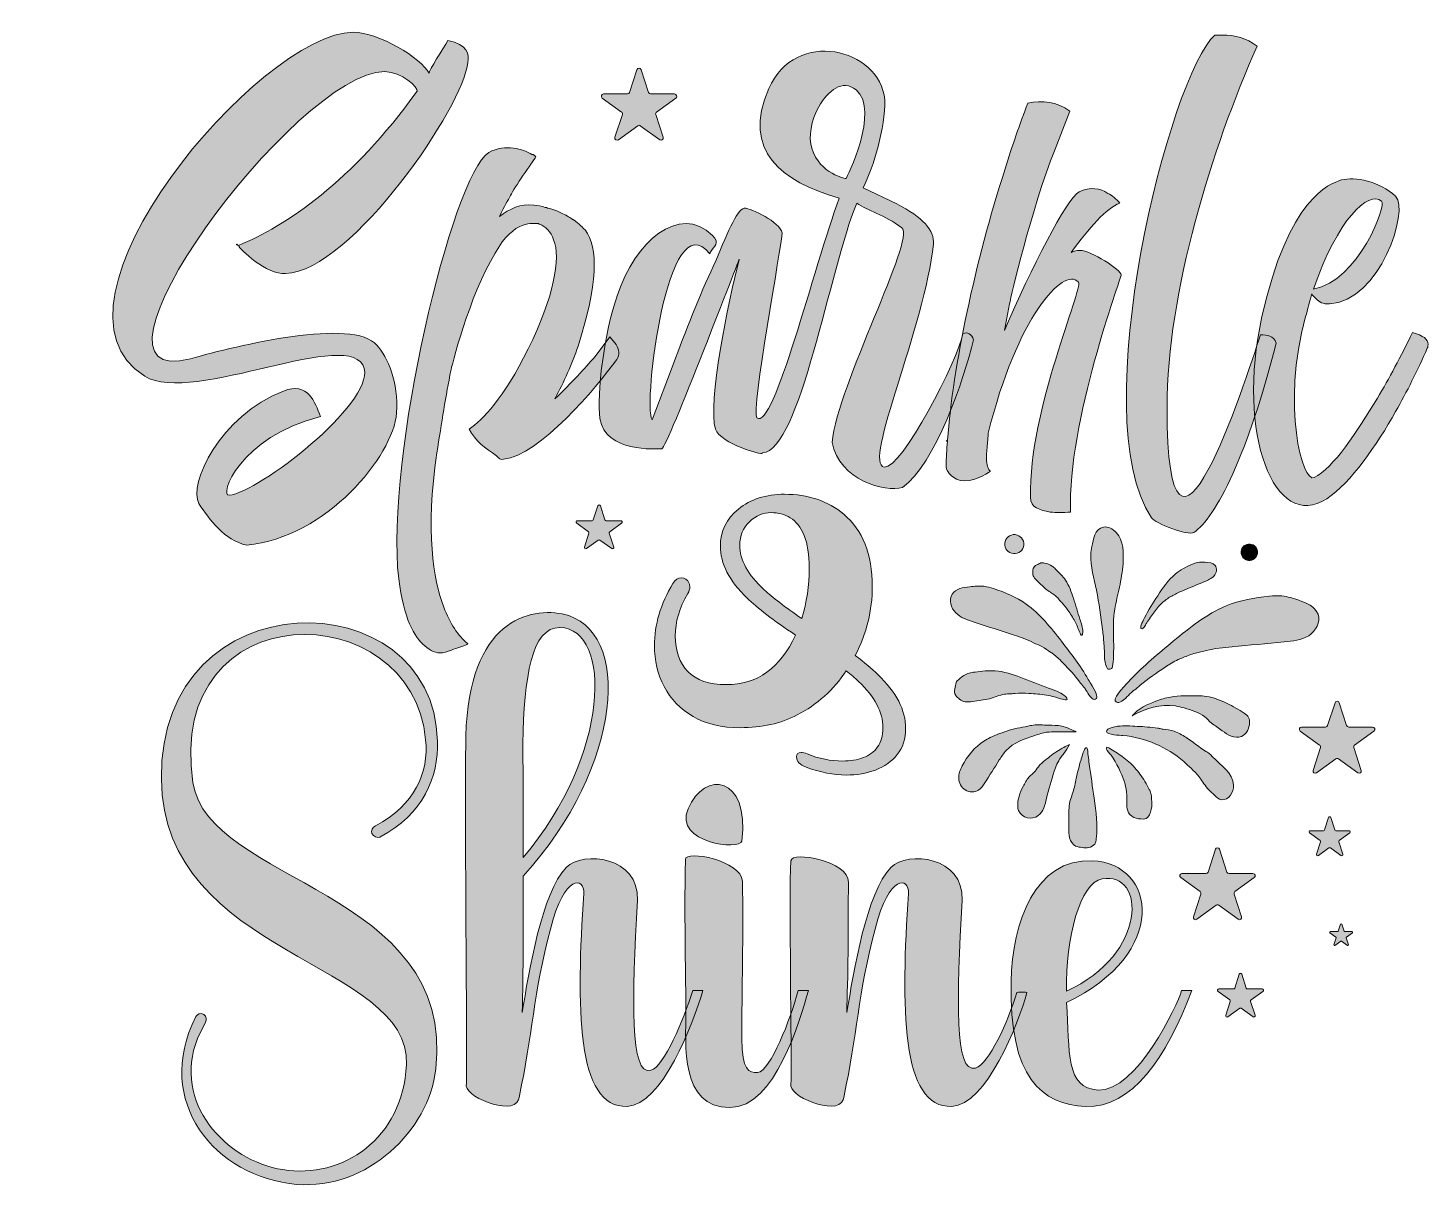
# Model space of a CAD drawing. Header units: inches. Extents: x 96 to 933, y -888 to -193.
import ezdxf

# ---------------------------------------------------------------- set-up
doc = ezdxf.new("R2010")
doc.units = ezdxf.units.IN
doc.header["$MEASUREMENT"] = 0
doc.layers.add('Layer 1', color=7, linetype='Continuous')

# ---------------------------------------------------------------- blocks, each defined once
blk = doc.blocks.new('block 3')
at = {"layer": 'Layer 1', "true_color": 0xffc000}
h = blk.add_hatch(color=40, dxfattribs=at)
h.dxf.hatch_style = 2
edge = h.paths.add_edge_path()
edge.add_spline(control_points=[(561.44, -634.87), (557.56, -633.38), (555.62, -631.33), (555.62, -628.72), (555.62, -626.93), (556.51, -626.03), (558.31, -626.03), (559.28, -626.03), (560.51, -626.33), (562, -626.93), (568.94, -629.76), (576.02, -631.18), (583.26, -631.18), (587.81, -631.18), (591.89, -630.51), (595.51, -629.17), (599.13, -627.83), (602, -625.7), (604.13, -622.79), (606.25, -619.88), (607.32, -616.04), (607.32, -611.27), (607.32, -601.94), (602.43, -592.73), (592.66, -583.63), (590.49, -581.61), (588.07, -579.49), (585.38, -577.25), (577.7, -588.66), (567.93, -597.47), (556.07, -603.66), (546.22, -608.73), (534.85, -611.27), (521.94, -611.27), (510.75, -611.27), (501.35, -609.03), (493.74, -604.55), (486.13, -600.08), (480.39, -594.13), (476.51, -586.7), (472.63, -579.28), (470.69, -571.13), (470.69, -562.26), (470.69, -549.65), (474.38, -537.23), (481.77, -524.99), (483.11, -522.76), (484.79, -521.64), (486.8, -521.64), (488.89, -521.64), (490.42, -522.76), (491.39, -524.99), (491.69, -525.66), (491.84, -526.34), (491.84, -527.01), (491.84, -528.28), (491.43, -529.62), (490.61, -531.04), (485.61, -539.69), (483.11, -548.12), (483.11, -556.32), (483.11, -565.43), (485.65, -572.57), (490.72, -577.75), (495.79, -582.94), (503.44, -585.53), (513.66, -585.53), (532.23, -585.53), (546, -575.65), (554.95, -555.88), (541.9, -547.15), (532.23, -539.76), (525.97, -533.72), (515.38, -523.5), (510.08, -513.17), (510.08, -502.73), (510.08, -493.85), (513.7, -486.47), (520.93, -480.57), (528.17, -474.68), (537.34, -471.73), (548.46, -471.73), (562.56, -471.73), (574.38, -475.72), (583.93, -483.7), (595.27, -493.18), (600.94, -507.54), (600.94, -526.78), (600.94, -541.03), (597.54, -554.8), (590.76, -568.07), (596.28, -572.25), (600.75, -576.02), (604.18, -579.38), (615.3, -589.97), (620.86, -600.75), (620.86, -611.71), (620.86, -617.98), (619.2, -623.18), (615.88, -627.32), (612.56, -631.46), (608.19, -634.54), (602.78, -636.55), (597.38, -638.57), (591.58, -639.58), (585.38, -639.58), (577.77, -639.58), (569.79, -638.01), (561.44, -634.87)], knot_values=[0, 0, 0, 0, 1, 1, 1, 2, 2, 2, 3, 3, 3, 4, 4, 4, 5, 5, 5, 6, 6, 6, 7, 7, 7, 8, 8, 8, 9, 9, 9, 10, 10, 10, 11, 11, 11, 12, 12, 12, 13, 13, 13, 14, 14, 14, 15, 15, 15, 16, 16, 16, 17, 17, 17, 18, 18, 18, 19, 19, 19, 20, 20, 20, 21, 21, 21, 22, 22, 22, 23, 23, 23, 24, 24, 24, 25, 25, 25, 26, 26, 26, 27, 27, 27, 28, 28, 28, 29, 29, 29, 30, 30, 30, 31, 31, 31, 32, 32, 32, 33, 33, 33, 34, 34, 34, 35, 35, 35, 36, 36, 36, 36], degree=3, periodic=1)
edge = h.paths.add_edge_path()
edge.add_spline(control_points=[(563.23, -516.04), (563.23, -507.76), (562.21, -501.18), (560.15, -496.29), (558.1, -491.41), (555.34, -487.92), (551.87, -485.83), (548.4, -483.74), (544.62, -482.7), (540.51, -482.7), (535.74, -482.7), (531.41, -484.53), (527.53, -488.18), (523.66, -491.84), (521.72, -496.5), (521.72, -502.17), (521.72, -510.97), (526.57, -519.85), (536.26, -528.8), (541.19, -533.35), (548.68, -539.09), (558.75, -546.03), (561.74, -536.26), (563.23, -526.26), (563.23, -516.04)], knot_values=[0, 0, 0, 0, 1, 1, 1, 2, 2, 2, 3, 3, 3, 4, 4, 4, 5, 5, 5, 6, 6, 6, 7, 7, 7, 8, 8, 8, 8], degree=3, periodic=1)
at = {"layer": 'Layer 1', "lineweight": 0}
for points, knots in [([(561.44, -634.87), (557.56, -633.38), (555.62, -631.33), (555.62, -628.72), (555.62, -626.93), (556.51, -626.03), (558.31, -626.03), (559.28, -626.03), (560.51, -626.33), (562, -626.93), (568.94, -629.76), (576.02, -631.18), (583.26, -631.18), (587.81, -631.18), (591.89, -630.51), (595.51, -629.17), (599.13, -627.83), (602, -625.7), (604.13, -622.79), (606.25, -619.88), (607.32, -616.04), (607.32, -611.27), (607.32, -601.94), (602.43, -592.73), (592.66, -583.63), (590.49, -581.61), (588.07, -579.49), (585.38, -577.25), (577.7, -588.66), (567.93, -597.47), (556.07, -603.66), (546.22, -608.73), (534.85, -611.27), (521.94, -611.27), (510.75, -611.27), (501.35, -609.03), (493.74, -604.55), (486.13, -600.08), (480.39, -594.13), (476.51, -586.7), (472.63, -579.28), (470.69, -571.13), (470.69, -562.26), (470.69, -549.65), (474.38, -537.23), (481.77, -524.99), (483.11, -522.76), (484.79, -521.64), (486.8, -521.64), (488.89, -521.64), (490.42, -522.76), (491.39, -524.99), (491.69, -525.66), (491.84, -526.34), (491.84, -527.01), (491.84, -528.28), (491.43, -529.62), (490.61, -531.04), (485.61, -539.69), (483.11, -548.12), (483.11, -556.32), (483.11, -565.43), (485.65, -572.57), (490.72, -577.75), (495.79, -582.94), (503.44, -585.53), (513.66, -585.53), (532.23, -585.53), (546, -575.65), (554.95, -555.88), (541.9, -547.15), (532.23, -539.76), (525.97, -533.72), (515.38, -523.5), (510.08, -513.17), (510.08, -502.73), (510.08, -493.85), (513.7, -486.47), (520.93, -480.57), (528.17, -474.68), (537.34, -471.73), (548.46, -471.73), (562.56, -471.73), (574.38, -475.72), (583.93, -483.7), (595.27, -493.18), (600.94, -507.54), (600.94, -526.78), (600.94, -541.03), (597.54, -554.8), (590.76, -568.07), (596.28, -572.25), (600.75, -576.02), (604.18, -579.38), (615.3, -589.97), (620.86, -600.75), (620.86, -611.71), (620.86, -617.98), (619.2, -623.18), (615.88, -627.32), (612.56, -631.46), (608.19, -634.54), (602.78, -636.55), (597.38, -638.57), (591.58, -639.58), (585.38, -639.58), (577.77, -639.58), (569.79, -638.01), (561.44, -634.87)], [0, 0, 0, 0, 1, 1, 1, 2, 2, 2, 3, 3, 3, 4, 4, 4, 5, 5, 5, 6, 6, 6, 7, 7, 7, 8, 8, 8, 9, 9, 9, 10, 10, 10, 11, 11, 11, 12, 12, 12, 13, 13, 13, 14, 14, 14, 15, 15, 15, 16, 16, 16, 17, 17, 17, 18, 18, 18, 19, 19, 19, 20, 20, 20, 21, 21, 21, 22, 22, 22, 23, 23, 23, 24, 24, 24, 25, 25, 25, 26, 26, 26, 27, 27, 27, 28, 28, 28, 29, 29, 29, 30, 30, 30, 31, 31, 31, 32, 32, 32, 33, 33, 33, 34, 34, 34, 35, 35, 35, 36, 36, 36, 36]), ([(563.23, -516.04), (563.23, -507.76), (562.21, -501.18), (560.15, -496.29), (558.1, -491.41), (555.34, -487.92), (551.87, -485.83), (548.4, -483.74), (544.62, -482.7), (540.51, -482.7), (535.74, -482.7), (531.41, -484.53), (527.53, -488.18), (523.66, -491.84), (521.72, -496.5), (521.72, -502.17), (521.72, -510.97), (526.57, -519.85), (536.26, -528.8), (541.19, -533.35), (548.68, -539.09), (558.75, -546.03), (561.74, -536.26), (563.23, -526.26), (563.23, -516.04)], [0, 0, 0, 0, 1, 1, 1, 2, 2, 2, 3, 3, 3, 4, 4, 4, 5, 5, 5, 6, 6, 6, 7, 7, 7, 8, 8, 8, 8])]:
    blk.add_open_spline(points, degree=3, knots=knots, dxfattribs=at)
blk = doc.blocks.new('block 4')
at = {"layer": 'Layer 1', "true_color": 0xce432c}
h = blk.add_hatch(color=22, dxfattribs=at)
h.dxf.hatch_style = 2
edge = h.paths.add_edge_path()
edge.add_spline(control_points=[(250.12, -339.81), (238.77, -340.65), (222.78, -325.09), (221.94, -322.99), (250.12, -311.63), (290.08, -284.72), (328.77, -230.88), (330.03, -228.78), (319.52, -219.11), (309.42, -219.11), (256.43, -219.11), (115.54, -410.89), (193.35, -390.7), (221.94, -382.71), (290.5, -365.89), (304.8, -382.71), (311.1, -389.44), (317.83, -405), (316.57, -423.09), (314.47, -449.16), (274.52, -497.53), (226.99, -502.15), (213.53, -499.21), (204.7, -487.01), (198.39, -477.34), (191.66, -465.98), (211.01, -424.77), (248.86, -410.05), (264, -404.16), (267.37, -416.78), (271.15, -425.19), (222.36, -437.39), (210.17, -473.55), (216.48, -472.29), (234.14, -470.61), (302.27, -418.04), (297.23, -396.59), (290.08, -370.52), (194.61, -418.88), (166.01, -401.22), (96.19, -358.32), (235.82, -195.56), (290.5, -195.56), (306.06, -195.56), (331.29, -211.12), (335.92, -219.95), (335.92, -218.69), (344.33, -205.23), (347.27, -200.6), (358.63, -202.71), (360.31, -208.59), (359.05, -213.64), (357.37, -238.45), (290.08, -338.13), (250.12, -339.81)], knot_values=[0, 0, 0, 0, 1, 1, 1, 2, 2, 2, 3, 3, 3, 4, 4, 4, 5, 5, 5, 6, 6, 6, 7, 7, 7, 8, 8, 8, 9, 9, 9, 10, 10, 10, 11, 11, 11, 12, 12, 12, 13, 13, 13, 14, 14, 14, 15, 15, 15, 16, 16, 16, 17, 17, 17, 18, 18, 18, 18], degree=3, periodic=1)
edge = h.paths.add_edge_path()
edge.add_spline(control_points=[(221.1, -322.15), (221.1, -322.15), (221.52, -322.57), (221.52, -322.57), (221.52, -322.99), (221.52, -322.99), (221.94, -322.99), (220.68, -322.99), (220.68, -322.57), (221.1, -322.15)], knot_values=[0, 0, 0, 0, 1, 1, 1, 2, 2, 2, 3, 3, 3, 3], degree=3, periodic=1)
h = blk.add_hatch(color=22, dxfattribs=at)
h.dxf.hatch_style = 2
edge = h.paths.add_edge_path()
edge.add_spline(control_points=[(618.54, -312.47), (608.02, -304.48), (598.35, -302.38), (591.62, -297.75), (575.22, -337.29), (557.98, -445.38), (535.27, -447.06), (535.27, -448.74), (510.45, -441.59), (507.09, -432.76), (502.46, -417.62), (514.66, -356.22), (521.39, -331.4), (523.07, -326.35), (478.07, -444.54), (475.12, -444.54), (471.76, -444.54), (441.48, -447.06), (438.11, -426.45), (436.01, -412.15), (440.64, -375.14), (448.63, -352.43), (458.72, -321.31), (485.64, -297.33), (505.4, -317.1), (510.03, -321.73), (506.67, -322.99), (503.72, -327.62), (503.72, -327.62), (503.72, -328.04), (503.72, -328.04), (478.49, -295.65), (463.77, -418.04), (469.23, -427.29), (469.23, -427.29), (481.85, -394.07), (481.85, -394.07), (489, -375.14), (497.83, -352.43), (505.83, -335.61), (513.82, -316.68), (519.7, -301.96), (524.33, -300.7), (528.54, -300.7), (545.78, -309.11), (547.04, -315.42), (547.04, -321.73), (528.12, -422.24), (531.9, -426.03), (542, -434.44), (565.97, -335.61), (581.11, -294.81), (546.62, -284.72), (522.65, -266.63), (539.05, -229.2), (555.03, -193.03), (605.08, -204.81), (608.45, -235.93), (608.45, -253.17), (602.14, -275.46), (595.41, -288.5), (595.41, -288.5), (615.59, -298.17), (615.59, -298.17), (631.15, -306.17), (638.3, -314.16), (637.46, -322.15), (632.42, -371.35), (594.99, -453.79), (608.02, -455.47), (618.54, -457.15), (652.18, -391.12), (655.13, -375.56), (658.07, -374.72), (660.17, -375.98), (661.44, -379.35), (655.55, -403.32), (638.73, -453.79), (618.96, -467.67), (608.45, -470.61), (581.53, -463.46), (576.9, -440.75), (580.27, -405.84), (626.95, -319.2), (618.54, -312.47)], knot_values=[0, 0, 0, 0, 1, 1, 1, 2, 2, 2, 3, 3, 3, 4, 4, 4, 5, 5, 5, 6, 6, 6, 7, 7, 7, 8, 8, 8, 9, 9, 9, 10, 10, 10, 11, 11, 11, 12, 12, 12, 13, 13, 13, 14, 14, 14, 15, 15, 15, 16, 16, 16, 17, 17, 17, 18, 18, 18, 19, 19, 19, 20, 20, 20, 21, 21, 21, 22, 22, 22, 23, 23, 23, 24, 24, 24, 25, 25, 25, 26, 26, 26, 27, 27, 27, 28, 28, 28, 28], degree=3, periodic=1)
edge = h.paths.add_edge_path()
edge.add_spline(control_points=[(591.2, -230.04), (583.21, -223.31), (574.38, -230.46), (568.91, -240.14), (564.28, -248.13), (562.6, -258.22), (564.7, -264.95), (569.75, -280.51), (585.31, -283.04), (585.31, -283.04), (585.31, -283.04), (605.92, -242.24), (591.2, -230.04)], knot_values=[0, 0, 0, 0, 1, 1, 1, 2, 2, 2, 3, 3, 3, 4, 4, 4, 4], degree=3, periodic=1)
h = blk.add_hatch(color=22, dxfattribs=at)
h.dxf.hatch_style = 2
edge = h.paths.add_edge_path()
edge.add_spline(control_points=[(777.1, -419.72), (777.1, -550.1), (823.78, -404.16), (833.03, -376.4), (836.82, -376.4), (841.02, -376.82), (842.28, -381.45), (825.88, -447.06), (806.11, -486.17), (793.08, -494.58), (789.71, -496.69), (769.95, -489.12), (767.84, -485.75), (727.05, -424.77), (779.2, -220.37), (805.69, -197.24), (805.69, -197.24), (809.9, -197.24), (809.9, -197.24), (817.89, -197.24), (824.62, -198.92), (830.93, -203.97), (804.01, -264.53), (777.1, -351.17), (777.1, -419.72)], knot_values=[0, 0, 0, 0, 1, 1, 1, 2, 2, 2, 3, 3, 3, 4, 4, 4, 5, 5, 5, 6, 6, 6, 7, 7, 7, 8, 8, 8, 8], degree=3, periodic=1)
h = blk.add_hatch(color=22, dxfattribs=at)
h.dxf.hatch_style = 2
edge = h.paths.add_edge_path()
edge.add_spline(control_points=[(719.48, -482.39), (714.85, -482.81), (710.64, -482.81), (707.28, -482.39), (700.97, -481.12), (695.51, -479.86), (695.51, -473.55), (694.24, -421.4), (727.47, -348.22), (724.1, -344.86), (715.27, -335.19), (687.09, -366.31), (670.27, -435.28), (670.27, -437.39), (669.85, -439.07), (669.85, -440.75), (669.01, -447.9), (669.01, -452.95), (669.85, -455.05), (670.27, -456.31), (670.69, -457.57), (671.53, -457.99), (669.43, -459.67), (660.18, -465.14), (653.45, -463.46), (650.5, -462.62), (647.98, -460.94), (646.3, -458.41), (645.46, -457.15), (645.04, -455.89), (645.04, -454.63), (645.04, -450), (645.46, -445.38), (645.88, -439.91), (645.88, -439.91), (645.04, -439.91), (645.04, -439.91), (645.04, -439.91), (645.88, -439.49), (645.88, -439.49), (649.24, -394.91), (662.28, -333.08), (680.36, -277.15), (684.57, -263.27), (689.2, -250.23), (693.82, -238.03), (702.66, -235.93), (711.07, -237.19), (719.06, -242.66), (719.06, -242.66), (710.22, -265.37), (710.22, -265.37), (695.51, -302.38), (684.15, -353.27), (682.89, -357.9), (682.89, -357.9), (679.94, -373.88), (679.94, -373.88), (695.93, -336.45), (716.95, -295.23), (724.52, -291.02), (731.25, -287.66), (737.14, -288.92), (741.77, -291.87), (744.29, -293.13), (746.81, -295.23), (748.92, -297.75), (740.93, -300.7), (730.41, -312.47), (719.9, -327.19), (721.58, -326.35), (723.26, -325.93), (724.94, -325.93), (731.67, -325.93), (749.76, -337.71), (749.76, -340.65), (749.76, -342.34), (717.37, -428.55), (719.48, -482.39)], knot_values=[0, 0, 0, 0, 1, 1, 1, 2, 2, 2, 3, 3, 3, 4, 4, 4, 5, 5, 5, 6, 6, 6, 7, 7, 7, 8, 8, 8, 9, 9, 9, 10, 10, 10, 11, 11, 11, 12, 12, 12, 13, 13, 13, 14, 14, 14, 15, 15, 15, 16, 16, 16, 17, 17, 17, 18, 18, 18, 19, 19, 19, 20, 20, 20, 21, 21, 21, 22, 22, 22, 23, 23, 23, 24, 24, 24, 25, 25, 25, 26, 26, 26, 26], degree=3, periodic=1)
h = blk.add_hatch(color=22, dxfattribs=at)
h.dxf.hatch_style = 2
edge = h.paths.add_edge_path()
edge.add_spline(control_points=[(444.01, -377.66), (444.01, -377.66), (447.79, -382.29), (447.79, -382.29), (449.47, -385.23), (450.31, -388.18), (448.21, -391.12), (436.02, -407.95), (401.95, -448.74), (380.5, -450.84), (378.82, -451.26), (377.56, -450.42), (376.29, -448.74), (369.57, -444.11), (363.68, -439.91), (359.89, -432.76), (367.88, -427.29), (380.5, -414.67), (395.22, -384.81), (410.36, -354.53), (414.99, -330.14), (410.36, -319.62), (408.68, -314.58), (405.73, -311.63), (401.95, -310.37), (401.53, -310.37), (401.53, -310.37), (401.53, -309.95), (398.58, -309.95), (386.81, -307.01), (375.45, -327.62), (359.89, -352.85), (348.96, -397.43), (348.96, -397.85), (346.01, -412.57), (343.49, -428.97), (340.55, -447.06), (333.82, -494.16), (338.44, -522.34), (344.75, -539.16), (348.54, -548.84), (353.16, -556.41), (359.05, -561.03), (357.79, -562.29), (354, -563.14), (350.64, -564.4), (348.54, -565.24), (346.43, -566.08), (343.91, -566.5), (340.12, -566.92), (336.76, -565.24), (333.4, -562.29), (327.09, -557.25), (320.78, -545.89), (317.83, -522.34), (309.42, -450.42), (349.8, -280.93), (371.67, -267.47), (381.76, -262.01), (392.27, -265.37), (397.32, -268.74), (397.32, -268.31), (398.58, -268.74), (399.85, -270), (397.74, -273.36), (386.81, -288.5), (384.71, -293.13), (383.02, -296.07), (380.92, -299.44), (377.98, -305.74), (384.29, -301.12), (390.59, -297.75), (398.58, -299.02), (400.69, -299.02), (403.21, -299.44), (405.31, -300.28), (405.31, -300.28), (406.15, -300.28), (406.15, -300.28), (406.57, -300.28), (406.57, -300.28), (406.57, -300.7), (409.52, -301.12), (412.88, -302.38), (415.83, -304.06), (418.77, -305.32), (420.45, -306.59), (421.72, -307.43), (421.72, -307.43), (422.14, -307.43), (422.14, -307.43), (425.92, -310.37), (428.02, -312.47), (429.29, -313.74), (437.28, -324.25), (436.86, -346.54), (425.08, -383.13), (421.29, -394.07), (416.67, -404.58), (411.2, -414.67), (421.29, -405), (428.87, -396.59), (435.17, -389.44), (435.17, -389.44), (444.01, -377.66), (444.01, -377.66)], knot_values=[0, 0, 0, 0, 1, 1, 1, 2, 2, 2, 3, 3, 3, 4, 4, 4, 5, 5, 5, 6, 6, 6, 7, 7, 7, 8, 8, 8, 9, 9, 9, 10, 10, 10, 11, 11, 11, 12, 12, 12, 13, 13, 13, 14, 14, 14, 15, 15, 15, 16, 16, 16, 17, 17, 17, 18, 18, 18, 19, 19, 19, 20, 20, 20, 21, 21, 21, 22, 22, 22, 23, 23, 23, 24, 24, 24, 25, 25, 25, 26, 26, 26, 27, 27, 27, 28, 28, 28, 29, 29, 29, 30, 30, 30, 31, 31, 31, 32, 32, 32, 33, 33, 33, 34, 34, 34, 35, 35, 35, 35], degree=3, periodic=1)
h = blk.add_hatch(color=22, dxfattribs=at)
h.dxf.hatch_style = 2
edge = h.paths.add_edge_path()
edge.add_spline(control_points=[(933.13, -382.29), (933.13, -383.13), (933.13, -383.97), (932.71, -384.39), (926.82, -397.85), (920.51, -410.47), (913.78, -422.24), (902.43, -442.43), (887.28, -464.72), (872.56, -474.4), (841.44, -494.58), (818.31, -436.12), (833.87, -365.47), (849.43, -295.23), (874.25, -285.98), (881.4, -283.87), (889.39, -281.77), (904.11, -284.72), (913.78, -293.55), (922.19, -301.96), (904.11, -356.64), (874.25, -357.9), (870.46, -358.32), (867.94, -356.64), (866.26, -354.95), (864.99, -353.69), (864.15, -352.85), (863.73, -352.01), (862.47, -354.95), (861.21, -362.1), (859.95, -365.47), (845.23, -419.3), (858.26, -465.14), (864.99, -461.78), (876.77, -455.89), (890.65, -434.44), (902.85, -414.25), (910, -402.48), (916.73, -389.44), (923.88, -375.14), (923.88, -375.14), (926.82, -375.98), (926.82, -375.98), (928.5, -376.4), (929.76, -377.66), (931.03, -378.08), (932.29, -379.35), (933.13, -380.61), (933.13, -382.29)], knot_values=[0, 0, 0, 0, 1, 1, 1, 2, 2, 2, 3, 3, 3, 4, 4, 4, 5, 5, 5, 6, 6, 6, 7, 7, 7, 8, 8, 8, 9, 9, 9, 10, 10, 10, 11, 11, 11, 12, 12, 12, 13, 13, 13, 14, 14, 14, 15, 15, 15, 16, 16, 16, 16], degree=3, periodic=1)
edge = h.paths.add_edge_path()
edge.add_spline(control_points=[(864.58, -349.06), (891.49, -344.44), (908.73, -298.6), (905.37, -296.49), (897.38, -290.18), (879.29, -307.01), (864.58, -349.06)], knot_values=[0, 0, 0, 0, 1, 1, 1, 2, 2, 2, 2], degree=3, periodic=1)
at = {"layer": 'Layer 1', "lineweight": 0}
for points, knots in [([(250.12, -339.81), (238.77, -340.65), (222.78, -325.09), (221.94, -322.99), (250.12, -311.63), (290.08, -284.72), (328.77, -230.88), (330.03, -228.78), (319.52, -219.11), (309.42, -219.11), (256.43, -219.11), (115.54, -410.89), (193.35, -390.7), (221.94, -382.71), (290.5, -365.89), (304.8, -382.71), (311.1, -389.44), (317.83, -405), (316.57, -423.09), (314.47, -449.16), (274.52, -497.53), (226.99, -502.15), (213.53, -499.21), (204.7, -487.01), (198.39, -477.34), (191.66, -465.98), (211.01, -424.77), (248.86, -410.05), (264, -404.16), (267.37, -416.78), (271.15, -425.19), (222.36, -437.39), (210.17, -473.55), (216.48, -472.29), (234.14, -470.61), (302.27, -418.04), (297.23, -396.59), (290.08, -370.52), (194.61, -418.88), (166.01, -401.22), (96.19, -358.32), (235.82, -195.56), (290.5, -195.56), (306.06, -195.56), (331.29, -211.12), (335.92, -219.95), (335.92, -218.69), (344.33, -205.23), (347.27, -200.6), (358.63, -202.71), (360.31, -208.59), (359.05, -213.64), (357.37, -238.45), (290.08, -338.13), (250.12, -339.81)], [0, 0, 0, 0, 1, 1, 1, 2, 2, 2, 3, 3, 3, 4, 4, 4, 5, 5, 5, 6, 6, 6, 7, 7, 7, 8, 8, 8, 9, 9, 9, 10, 10, 10, 11, 11, 11, 12, 12, 12, 13, 13, 13, 14, 14, 14, 15, 15, 15, 16, 16, 16, 17, 17, 17, 18, 18, 18, 18]), ([(618.54, -312.47), (608.02, -304.48), (598.35, -302.38), (591.62, -297.75), (575.22, -337.29), (557.98, -445.38), (535.27, -447.06), (535.27, -448.74), (510.45, -441.59), (507.09, -432.76), (502.46, -417.62), (514.66, -356.22), (521.39, -331.4), (523.07, -326.35), (478.07, -444.54), (475.12, -444.54), (471.76, -444.54), (441.48, -447.06), (438.11, -426.45), (436.01, -412.15), (440.64, -375.14), (448.63, -352.43), (458.72, -321.31), (485.64, -297.33), (505.4, -317.1), (510.03, -321.73), (506.67, -322.99), (503.72, -327.62), (503.72, -327.62), (503.72, -328.04), (503.72, -328.04), (478.49, -295.65), (463.77, -418.04), (469.23, -427.29), (469.23, -427.29), (481.85, -394.07), (481.85, -394.07), (489, -375.14), (497.83, -352.43), (505.83, -335.61), (513.82, -316.68), (519.7, -301.96), (524.33, -300.7), (528.54, -300.7), (545.78, -309.11), (547.04, -315.42), (547.04, -321.73), (528.12, -422.24), (531.9, -426.03), (542, -434.44), (565.97, -335.61), (581.11, -294.81), (546.62, -284.72), (522.65, -266.63), (539.05, -229.2), (555.03, -193.03), (605.08, -204.81), (608.45, -235.93), (608.45, -253.17), (602.14, -275.46), (595.41, -288.5), (595.41, -288.5), (615.59, -298.17), (615.59, -298.17), (631.15, -306.17), (638.3, -314.16), (637.46, -322.15), (632.42, -371.35), (594.99, -453.79), (608.02, -455.47), (618.54, -457.15), (652.18, -391.12), (655.13, -375.56), (658.07, -374.72), (660.17, -375.98), (661.44, -379.35), (655.55, -403.32), (638.73, -453.79), (618.96, -467.67), (608.45, -470.61), (581.53, -463.46), (576.9, -440.75), (580.27, -405.84), (626.95, -319.2), (618.54, -312.47)], [0, 0, 0, 0, 1, 1, 1, 2, 2, 2, 3, 3, 3, 4, 4, 4, 5, 5, 5, 6, 6, 6, 7, 7, 7, 8, 8, 8, 9, 9, 9, 10, 10, 10, 11, 11, 11, 12, 12, 12, 13, 13, 13, 14, 14, 14, 15, 15, 15, 16, 16, 16, 17, 17, 17, 18, 18, 18, 19, 19, 19, 20, 20, 20, 21, 21, 21, 22, 22, 22, 23, 23, 23, 24, 24, 24, 25, 25, 25, 26, 26, 26, 27, 27, 27, 28, 28, 28, 28]), ([(777.1, -419.72), (777.1, -550.1), (823.78, -404.16), (833.03, -376.4), (836.82, -376.4), (841.02, -376.82), (842.28, -381.45), (825.88, -447.06), (806.11, -486.17), (793.08, -494.58), (789.71, -496.69), (769.95, -489.12), (767.84, -485.75), (727.05, -424.77), (779.2, -220.37), (805.69, -197.24), (805.69, -197.24), (809.9, -197.24), (809.9, -197.24), (817.89, -197.24), (824.62, -198.92), (830.93, -203.97), (804.01, -264.53), (777.1, -351.17), (777.1, -419.72)], [0, 0, 0, 0, 1, 1, 1, 2, 2, 2, 3, 3, 3, 4, 4, 4, 5, 5, 5, 6, 6, 6, 7, 7, 7, 8, 8, 8, 8]), ([(591.2, -230.04), (583.21, -223.31), (574.38, -230.46), (568.91, -240.14), (564.28, -248.13), (562.6, -258.22), (564.7, -264.95), (569.75, -280.51), (585.31, -283.04), (585.31, -283.04), (585.31, -283.04), (605.92, -242.24), (591.2, -230.04)], [0, 0, 0, 0, 1, 1, 1, 2, 2, 2, 3, 3, 3, 4, 4, 4, 4]), ([(719.48, -482.39), (714.85, -482.81), (710.64, -482.81), (707.28, -482.39), (700.97, -481.12), (695.51, -479.86), (695.51, -473.55), (694.24, -421.4), (727.47, -348.22), (724.1, -344.86), (715.27, -335.19), (687.09, -366.31), (670.27, -435.28), (670.27, -437.39), (669.85, -439.07), (669.85, -440.75), (669.01, -447.9), (669.01, -452.95), (669.85, -455.05), (670.27, -456.31), (670.69, -457.57), (671.53, -457.99), (669.43, -459.67), (660.18, -465.14), (653.45, -463.46), (650.5, -462.62), (647.98, -460.94), (646.3, -458.41), (645.46, -457.15), (645.04, -455.89), (645.04, -454.63), (645.04, -450), (645.46, -445.38), (645.88, -439.91), (645.88, -439.91), (645.04, -439.91), (645.04, -439.91), (645.04, -439.91), (645.88, -439.49), (645.88, -439.49), (649.24, -394.91), (662.28, -333.08), (680.36, -277.15), (684.57, -263.27), (689.2, -250.23), (693.82, -238.03), (702.66, -235.93), (711.07, -237.19), (719.06, -242.66), (719.06, -242.66), (710.22, -265.37), (710.22, -265.37), (695.51, -302.38), (684.15, -353.27), (682.89, -357.9), (682.89, -357.9), (679.94, -373.88), (679.94, -373.88), (695.93, -336.45), (716.95, -295.23), (724.52, -291.02), (731.25, -287.66), (737.14, -288.92), (741.77, -291.87), (744.29, -293.13), (746.81, -295.23), (748.92, -297.75), (740.93, -300.7), (730.41, -312.47), (719.9, -327.19), (721.58, -326.35), (723.26, -325.93), (724.94, -325.93), (731.67, -325.93), (749.76, -337.71), (749.76, -340.65), (749.76, -342.34), (717.37, -428.55), (719.48, -482.39)], [0, 0, 0, 0, 1, 1, 1, 2, 2, 2, 3, 3, 3, 4, 4, 4, 5, 5, 5, 6, 6, 6, 7, 7, 7, 8, 8, 8, 9, 9, 9, 10, 10, 10, 11, 11, 11, 12, 12, 12, 13, 13, 13, 14, 14, 14, 15, 15, 15, 16, 16, 16, 17, 17, 17, 18, 18, 18, 19, 19, 19, 20, 20, 20, 21, 21, 21, 22, 22, 22, 23, 23, 23, 24, 24, 24, 25, 25, 25, 26, 26, 26, 26]), ([(444.01, -377.66), (444.01, -377.66), (447.79, -382.29), (447.79, -382.29), (449.47, -385.23), (450.31, -388.18), (448.21, -391.12), (436.02, -407.95), (401.95, -448.74), (380.5, -450.84), (378.82, -451.26), (377.56, -450.42), (376.29, -448.74), (369.57, -444.11), (363.68, -439.91), (359.89, -432.76), (367.88, -427.29), (380.5, -414.67), (395.22, -384.81), (410.36, -354.53), (414.99, -330.14), (410.36, -319.62), (408.68, -314.58), (405.73, -311.63), (401.95, -310.37), (401.53, -310.37), (401.53, -310.37), (401.53, -309.95), (398.58, -309.95), (386.81, -307.01), (375.45, -327.62), (359.89, -352.85), (348.96, -397.43), (348.96, -397.85), (346.01, -412.57), (343.49, -428.97), (340.55, -447.06), (333.82, -494.16), (338.44, -522.34), (344.75, -539.16), (348.54, -548.84), (353.16, -556.41), (359.05, -561.03), (357.79, -562.29), (354, -563.14), (350.64, -564.4), (348.54, -565.24), (346.43, -566.08), (343.91, -566.5), (340.12, -566.92), (336.76, -565.24), (333.4, -562.29), (327.09, -557.25), (320.78, -545.89), (317.83, -522.34), (309.42, -450.42), (349.8, -280.93), (371.67, -267.47), (381.76, -262.01), (392.27, -265.37), (397.32, -268.74), (397.32, -268.31), (398.58, -268.74), (399.85, -270), (397.74, -273.36), (386.81, -288.5), (384.71, -293.13), (383.02, -296.07), (380.92, -299.44), (377.98, -305.74), (384.29, -301.12), (390.59, -297.75), (398.58, -299.02), (400.69, -299.02), (403.21, -299.44), (405.31, -300.28), (405.31, -300.28), (406.15, -300.28), (406.15, -300.28), (406.57, -300.28), (406.57, -300.28), (406.57, -300.7), (409.52, -301.12), (412.88, -302.38), (415.83, -304.06), (418.77, -305.32), (420.45, -306.59), (421.72, -307.43), (421.72, -307.43), (422.14, -307.43), (422.14, -307.43), (425.92, -310.37), (428.02, -312.47), (429.29, -313.74), (437.28, -324.25), (436.86, -346.54), (425.08, -383.13), (421.29, -394.07), (416.67, -404.58), (411.2, -414.67), (421.29, -405), (428.87, -396.59), (435.17, -389.44), (435.17, -389.44), (444.01, -377.66), (444.01, -377.66)], [0, 0, 0, 0, 1, 1, 1, 2, 2, 2, 3, 3, 3, 4, 4, 4, 5, 5, 5, 6, 6, 6, 7, 7, 7, 8, 8, 8, 9, 9, 9, 10, 10, 10, 11, 11, 11, 12, 12, 12, 13, 13, 13, 14, 14, 14, 15, 15, 15, 16, 16, 16, 17, 17, 17, 18, 18, 18, 19, 19, 19, 20, 20, 20, 21, 21, 21, 22, 22, 22, 23, 23, 23, 24, 24, 24, 25, 25, 25, 26, 26, 26, 27, 27, 27, 28, 28, 28, 29, 29, 29, 30, 30, 30, 31, 31, 31, 32, 32, 32, 33, 33, 33, 34, 34, 34, 35, 35, 35, 35]), ([(933.13, -382.29), (933.13, -383.13), (933.13, -383.97), (932.71, -384.39), (926.82, -397.85), (920.51, -410.47), (913.78, -422.24), (902.43, -442.43), (887.28, -464.72), (872.56, -474.4), (841.44, -494.58), (818.31, -436.12), (833.87, -365.47), (849.43, -295.23), (874.25, -285.98), (881.4, -283.87), (889.39, -281.77), (904.11, -284.72), (913.78, -293.55), (922.19, -301.96), (904.11, -356.64), (874.25, -357.9), (870.46, -358.32), (867.94, -356.64), (866.26, -354.95), (864.99, -353.69), (864.15, -352.85), (863.73, -352.01), (862.47, -354.95), (861.21, -362.1), (859.95, -365.47), (845.23, -419.3), (858.26, -465.14), (864.99, -461.78), (876.77, -455.89), (890.65, -434.44), (902.85, -414.25), (910, -402.48), (916.73, -389.44), (923.88, -375.14), (923.88, -375.14), (926.82, -375.98), (926.82, -375.98), (928.5, -376.4), (929.76, -377.66), (931.03, -378.08), (932.29, -379.35), (933.13, -380.61), (933.13, -382.29)], [0, 0, 0, 0, 1, 1, 1, 2, 2, 2, 3, 3, 3, 4, 4, 4, 5, 5, 5, 6, 6, 6, 7, 7, 7, 8, 8, 8, 9, 9, 9, 10, 10, 10, 11, 11, 11, 12, 12, 12, 13, 13, 13, 14, 14, 14, 15, 15, 15, 16, 16, 16, 16]), ([(864.58, -349.06), (891.49, -344.44), (908.73, -298.6), (905.37, -296.49), (897.38, -290.18), (879.29, -307.01), (864.58, -349.06)], [0, 0, 0, 0, 1, 1, 1, 2, 2, 2, 2]), ([(221.1, -322.15), (221.1, -322.15), (221.52, -322.57), (221.52, -322.57), (221.52, -322.99), (221.52, -322.99), (221.94, -322.99), (220.68, -322.99), (220.68, -322.57), (221.1, -322.15)], [0, 0, 0, 0, 1, 1, 1, 2, 2, 2, 3, 3, 3, 3])]:
    blk.add_open_spline(points, degree=3, knots=knots, dxfattribs=at)
blk = doc.blocks.new('block 5')
at = {"layer": 'Layer 1', "true_color": 0x2a4f7b}
h = blk.add_hatch(color=167, dxfattribs=at)
h.dxf.hatch_style = 2
edge = h.paths.add_edge_path()
edge.add_spline(control_points=[(333.89, -618.57), (325.79, -531.14), (177.94, -530.13), (194.82, -644.22), (203.59, -703.97), (352.12, -708.02), (339.97, -815.36), (335.92, -852.15), (298.79, -887.6), (256.93, -884.22), (207.98, -879.83), (170.85, -834.94), (196.51, -783.97), (197.52, -782.28), (199.54, -781.6), (201.23, -782.62), (202.92, -783.63), (203.26, -785.99), (202.24, -787.34), (202.24, -787.34), (197.52, -797.13), (197.52, -797.13), (182.33, -835.28), (214.4, -870.04), (248.49, -875.44), (284.27, -881.18), (320.39, -856.88), (322.41, -812.66), (325.45, -751.22), (176.93, -748.19), (175.91, -641.86), (174.57, -521.01), (338.62, -522.03), (340.98, -619.24), (341.65, -640.84), (332.54, -662.78), (306.55, -676.62), (304.86, -677.3), (302.84, -676.29), (301.82, -674.6), (301.15, -672.91), (302.16, -670.89), (303.85, -669.87), (327.48, -657.72), (335.92, -637.8), (333.89, -618.57)], knot_values=[0, 0, 0, 0, 1, 1, 1, 2, 2, 2, 3, 3, 3, 4, 4, 4, 5, 5, 5, 6, 6, 6, 7, 7, 7, 8, 8, 8, 9, 9, 9, 10, 10, 10, 11, 11, 11, 12, 12, 12, 13, 13, 13, 14, 14, 14, 15, 15, 15, 15], degree=3, periodic=1)
h = blk.add_hatch(color=167, dxfattribs=at)
h.dxf.hatch_style = 2
edge = h.paths.add_edge_path()
edge.add_spline(control_points=[(417.94, -694.85), (428.06, -684.73), (461.82, -688.1), (460.47, -714.43), (457.43, -773.84), (455.74, -819.75), (468.57, -816.03), (476.33, -814.01), (488.15, -785.99), (493.55, -768.44), (493.55, -768.1), (499.62, -768.44), (499.62, -768.44), (493.89, -788.36), (474.98, -836.96), (454.39, -837.64), (423.68, -838.99), (424.01, -777.89), (428.4, -710.38), (429.08, -700.59), (416.92, -698.23), (408.49, -731.65), (398.36, -769.11), (397.68, -796.46), (389.92, -831.22), (389.92, -831.22), (389.92, -831.56), (389.92, -831.56), (389.58, -844.73), (358.86, -832.91), (358.19, -825.49), (358.86, -806.58), (357.18, -664.81), (357.85, -622.95), (357.51, -550.04), (392.96, -538.9), (415.57, -543.29), (458.11, -551.73), (452.03, -634.43), (392.28, -699.92), (392.28, -728.27), (392.28, -757.3), (391.61, -781.6), (395.66, -757.3), (403.42, -709.37), (417.94, -694.85)], knot_values=[0, 0, 0, 0, 1, 1, 1, 2, 2, 2, 3, 3, 3, 4, 4, 4, 5, 5, 5, 6, 6, 6, 7, 7, 7, 8, 8, 8, 9, 9, 9, 10, 10, 10, 11, 11, 11, 12, 12, 12, 13, 13, 13, 14, 14, 14, 15, 15, 15, 15], degree=3, periodic=1)
edge = h.paths.add_edge_path()
edge.add_spline(control_points=[(414.22, -551.39), (397.01, -551.05), (392.96, -581.1), (391.95, -620.59), (392.28, -638.14), (392.28, -662.78), (392.28, -688.78), (444.27, -627.68), (445.62, -552.07), (414.22, -551.39)], knot_values=[0, 0, 0, 0, 1, 1, 1, 2, 2, 2, 3, 3, 3, 3], degree=3, periodic=1)
h = blk.add_hatch(color=167, dxfattribs=at)
h.dxf.hatch_style = 2
edge = h.paths.add_edge_path()
edge.add_spline(control_points=[(523.25, -702.95), (523.92, -734.01), (522.91, -769.11), (522.91, -797.13), (522.91, -816.03), (527.3, -817.72), (532.36, -817.38), (540.13, -816.71), (551.94, -785.32), (556.67, -768.44), (556.67, -768.44), (562.74, -768.44), (562.74, -768.44), (557.34, -786.33), (543.17, -838.31), (515.82, -838.31), (485.78, -838.31), (489.49, -800.51), (489.49, -781.27), (489.49, -760), (488.48, -730.63), (489.16, -690.13), (489.16, -684.05), (522.91, -690.8), (523.25, -702.95)], knot_values=[0, 0, 0, 0, 1, 1, 1, 2, 2, 2, 3, 3, 3, 4, 4, 4, 5, 5, 5, 6, 6, 6, 7, 7, 7, 8, 8, 8, 8], degree=3, periodic=1)
edge = h.paths.add_edge_path()
edge.add_spline(control_points=[(490.84, -659.75), (500.63, -636.46), (527.64, -639.83), (522.91, -678.99), (522.24, -684.73), (482.07, -680.34), (490.84, -659.75)], knot_values=[0, 0, 0, 0, 1, 1, 1, 2, 2, 2, 2], degree=3, periodic=1)
h = blk.add_hatch(color=167, dxfattribs=at)
h.dxf.hatch_style = 2
edge = h.paths.add_edge_path()
edge.add_spline(control_points=[(586.71, -703.63), (586.03, -735.36), (587.38, -713.42), (585.7, -781.6), (589.75, -757.3), (597.51, -709.37), (612.02, -694.85), (622.15, -684.73), (655.91, -688.1), (654.56, -714.43), (651.52, -773.84), (649.83, -818.4), (662.66, -814.68), (670.42, -812.66), (682.24, -787), (687.3, -769.45), (687.3, -769.11), (693.38, -769.45), (693.38, -769.45), (688.31, -788.02), (669.07, -836.96), (648.48, -837.64), (617.76, -838.99), (618.1, -777.89), (622.49, -710.38), (623.16, -700.59), (611.01, -698.23), (602.57, -731.65), (592.45, -769.11), (591.77, -796.46), (584.01, -831.22), (584.01, -831.22), (584.01, -831.56), (584.01, -831.56), (583.67, -844.73), (552.95, -832.91), (552.28, -825.49), (552.95, -804.56), (550.93, -713.08), (552.28, -690.8), (552.62, -684.73), (587.04, -691.14), (586.71, -703.63)], knot_values=[0, 0, 0, 0, 1, 1, 1, 2, 2, 2, 3, 3, 3, 4, 4, 4, 5, 5, 5, 6, 6, 6, 7, 7, 7, 8, 8, 8, 9, 9, 9, 10, 10, 10, 11, 11, 11, 12, 12, 12, 13, 13, 13, 14, 14, 14, 14], degree=3, periodic=1)
h = blk.add_hatch(color=167, dxfattribs=at)
h.dxf.hatch_style = 2
edge = h.paths.add_edge_path()
edge.add_spline(control_points=[(785.86, -768.44), (785.86, -768.44), (791.94, -768.44), (791.94, -768.44), (776.41, -808.95), (756.16, -838.65), (728.47, -837.64), (702.48, -836.63), (682.57, -820.76), (683.92, -763.04), (684.59, -727.6), (698.1, -689.45), (732.53, -690.8), (770.67, -692.49), (778.77, -746.16), (717, -775.53), (719.02, -805.23), (716.32, -826.84), (735.9, -827.85), (758.85, -828.86), (783.5, -776.88), (785.86, -768.44)], knot_values=[0, 0, 0, 0, 1, 1, 1, 2, 2, 2, 3, 3, 3, 4, 4, 4, 5, 5, 5, 6, 6, 6, 7, 7, 7, 7], degree=3, periodic=1)
edge = h.paths.add_edge_path()
edge.add_spline(control_points=[(717, -768.78), (765.94, -746.5), (764.26, -696.88), (738.27, -701.6), (725.1, -703.97), (716.32, -737.05), (717, -768.78)], knot_values=[0, 0, 0, 0, 1, 1, 1, 2, 2, 2, 2], degree=3, periodic=1)
at = {"layer": 'Layer 1', "lineweight": 0}
for points, knots in [([(333.89, -618.57), (325.79, -531.14), (177.94, -530.13), (194.82, -644.22), (203.59, -703.97), (352.12, -708.02), (339.97, -815.36), (335.92, -852.15), (298.79, -887.6), (256.93, -884.22), (207.98, -879.83), (170.85, -834.94), (196.51, -783.97), (197.52, -782.28), (199.54, -781.6), (201.23, -782.62), (202.92, -783.63), (203.26, -785.99), (202.24, -787.34), (202.24, -787.34), (197.52, -797.13), (197.52, -797.13), (182.33, -835.28), (214.4, -870.04), (248.49, -875.44), (284.27, -881.18), (320.39, -856.88), (322.41, -812.66), (325.45, -751.22), (176.93, -748.19), (175.91, -641.86), (174.57, -521.01), (338.62, -522.03), (340.98, -619.24), (341.65, -640.84), (332.54, -662.78), (306.55, -676.62), (304.86, -677.3), (302.84, -676.29), (301.82, -674.6), (301.15, -672.91), (302.16, -670.89), (303.85, -669.87), (327.48, -657.72), (335.92, -637.8), (333.89, -618.57)], [0, 0, 0, 0, 1, 1, 1, 2, 2, 2, 3, 3, 3, 4, 4, 4, 5, 5, 5, 6, 6, 6, 7, 7, 7, 8, 8, 8, 9, 9, 9, 10, 10, 10, 11, 11, 11, 12, 12, 12, 13, 13, 13, 14, 14, 14, 15, 15, 15, 15]), ([(417.94, -694.85), (428.06, -684.73), (461.82, -688.1), (460.47, -714.43), (457.43, -773.84), (455.74, -819.75), (468.57, -816.03), (476.33, -814.01), (488.15, -785.99), (493.55, -768.44), (493.55, -768.1), (499.62, -768.44), (499.62, -768.44), (493.89, -788.36), (474.98, -836.96), (454.39, -837.64), (423.68, -838.99), (424.01, -777.89), (428.4, -710.38), (429.08, -700.59), (416.92, -698.23), (408.49, -731.65), (398.36, -769.11), (397.68, -796.46), (389.92, -831.22), (389.92, -831.22), (389.92, -831.56), (389.92, -831.56), (389.58, -844.73), (358.86, -832.91), (358.19, -825.49), (358.86, -806.58), (357.18, -664.81), (357.85, -622.95), (357.51, -550.04), (392.96, -538.9), (415.57, -543.29), (458.11, -551.73), (452.03, -634.43), (392.28, -699.92), (392.28, -728.27), (392.28, -757.3), (391.61, -781.6), (395.66, -757.3), (403.42, -709.37), (417.94, -694.85)], [0, 0, 0, 0, 1, 1, 1, 2, 2, 2, 3, 3, 3, 4, 4, 4, 5, 5, 5, 6, 6, 6, 7, 7, 7, 8, 8, 8, 9, 9, 9, 10, 10, 10, 11, 11, 11, 12, 12, 12, 13, 13, 13, 14, 14, 14, 15, 15, 15, 15]), ([(414.22, -551.39), (397.01, -551.05), (392.96, -581.1), (391.95, -620.59), (392.28, -638.14), (392.28, -662.78), (392.28, -688.78), (444.27, -627.68), (445.62, -552.07), (414.22, -551.39)], [0, 0, 0, 0, 1, 1, 1, 2, 2, 2, 3, 3, 3, 3]), ([(490.84, -659.75), (500.63, -636.46), (527.64, -639.83), (522.91, -678.99), (522.24, -684.73), (482.07, -680.34), (490.84, -659.75)], [0, 0, 0, 0, 1, 1, 1, 2, 2, 2, 2]), ([(523.25, -702.95), (523.92, -734.01), (522.91, -769.11), (522.91, -797.13), (522.91, -816.03), (527.3, -817.72), (532.36, -817.38), (540.13, -816.71), (551.94, -785.32), (556.67, -768.44), (556.67, -768.44), (562.74, -768.44), (562.74, -768.44), (557.34, -786.33), (543.17, -838.31), (515.82, -838.31), (485.78, -838.31), (489.49, -800.51), (489.49, -781.27), (489.49, -760), (488.48, -730.63), (489.16, -690.13), (489.16, -684.05), (522.91, -690.8), (523.25, -702.95)], [0, 0, 0, 0, 1, 1, 1, 2, 2, 2, 3, 3, 3, 4, 4, 4, 5, 5, 5, 6, 6, 6, 7, 7, 7, 8, 8, 8, 8]), ([(586.71, -703.63), (586.03, -735.36), (587.38, -713.42), (585.7, -781.6), (589.75, -757.3), (597.51, -709.37), (612.02, -694.85), (622.15, -684.73), (655.91, -688.1), (654.56, -714.43), (651.52, -773.84), (649.83, -818.4), (662.66, -814.68), (670.42, -812.66), (682.24, -787), (687.3, -769.45), (687.3, -769.11), (693.38, -769.45), (693.38, -769.45), (688.31, -788.02), (669.07, -836.96), (648.48, -837.64), (617.76, -838.99), (618.1, -777.89), (622.49, -710.38), (623.16, -700.59), (611.01, -698.23), (602.57, -731.65), (592.45, -769.11), (591.77, -796.46), (584.01, -831.22), (584.01, -831.22), (584.01, -831.56), (584.01, -831.56), (583.67, -844.73), (552.95, -832.91), (552.28, -825.49), (552.95, -804.56), (550.93, -713.08), (552.28, -690.8), (552.62, -684.73), (587.04, -691.14), (586.71, -703.63)], [0, 0, 0, 0, 1, 1, 1, 2, 2, 2, 3, 3, 3, 4, 4, 4, 5, 5, 5, 6, 6, 6, 7, 7, 7, 8, 8, 8, 9, 9, 9, 10, 10, 10, 11, 11, 11, 12, 12, 12, 13, 13, 13, 14, 14, 14, 14]), ([(785.86, -768.44), (785.86, -768.44), (791.94, -768.44), (791.94, -768.44), (776.41, -808.95), (756.16, -838.65), (728.47, -837.64), (702.48, -836.63), (682.57, -820.76), (683.92, -763.04), (684.59, -727.6), (698.1, -689.45), (732.53, -690.8), (770.67, -692.49), (778.77, -746.16), (717, -775.53), (719.02, -805.23), (716.32, -826.84), (735.9, -827.85), (758.85, -828.86), (783.5, -776.88), (785.86, -768.44)], [0, 0, 0, 0, 1, 1, 1, 2, 2, 2, 3, 3, 3, 4, 4, 4, 5, 5, 5, 6, 6, 6, 7, 7, 7, 7]), ([(717, -768.78), (765.94, -746.5), (764.26, -696.88), (738.27, -701.6), (725.1, -703.97), (716.32, -737.05), (717, -768.78)], [0, 0, 0, 0, 1, 1, 1, 2, 2, 2, 2])]:
    blk.add_open_spline(points, degree=3, knots=knots, dxfattribs=at)
blk = doc.blocks.new('block 7')
at = {"layer": 'Layer 1', "true_color": 0xffc000}
h = blk.add_hatch(color=40, dxfattribs=at)
h.dxf.hatch_style = 2
edge = h.paths.add_edge_path()
edge.add_spline(control_points=[(738.57, -552.63), (738.91, -555.42), (739.21, -558.21), (739.38, -561.01), (739.49, -562.9), (739.65, -564.78), (739.68, -566.68), (739.71, -569.62), (739.77, -572.66), (741.07, -575.3), (741.4, -575.96), (741.72, -576.39), (742.48, -576.37), (743.21, -576.34), (743.89, -576.09), (744.25, -575.41), (744.44, -575.05), (744.51, -574.64), (744.57, -574.23), (746.19, -563.08), (744.08, -551.61), (745.82, -540.47), (746.52, -536.04), (747.86, -531.75), (748.68, -527.35), (749.54, -522.69), (750.46, -518.03), (750.81, -513.3), (751.24, -507.24), (751.16, -499.27), (746.76, -494.58), (744.77, -492.47), (741.92, -490.8), (739.07, -491.36), (733.73, -492.39), (733.03, -498.68), (732.22, -503), (731.93, -504.56), (731.63, -506.13), (731.56, -507.72), (731.24, -514.88), (733.61, -522.11), (734.92, -529.08), (736.39, -536.89), (737.61, -544.74), (738.57, -552.63)], knot_values=[0, 0, 0, 0, 1, 1, 1, 2, 2, 2, 3, 3, 3, 4, 4, 4, 5, 5, 5, 6, 6, 6, 7, 7, 7, 8, 8, 8, 9, 9, 9, 10, 10, 10, 11, 11, 11, 12, 12, 12, 13, 13, 13, 14, 14, 14, 15, 15, 15, 15], degree=3, periodic=1)
h = blk.add_hatch(color=40, dxfattribs=at)
h.dxf.hatch_style = 2
edge = h.paths.add_edge_path()
edge.add_spline(control_points=[(691.45, -500.93), (691.79, -504.05), (689.52, -506.85), (686.4, -507.19), (683.28, -507.52), (680.47, -505.26), (680.14, -502.13), (679.81, -499.01), (682.07, -496.21), (685.19, -495.88), (688.32, -495.54), (691.12, -497.8), (691.45, -500.93)], knot_values=[0, 0, 0, 0, 1, 1, 1, 2, 2, 2, 3, 3, 3, 4, 4, 4, 4], degree=3, periodic=1)
h = blk.add_hatch(color=40, dxfattribs=at)
h.dxf.hatch_style = 2
edge = h.paths.add_edge_path()
edge.add_spline(control_points=[(831.13, -505.85), (831.41, -508.54), (829.47, -510.96), (826.78, -511.24), (824.09, -511.53), (821.67, -509.58), (821.39, -506.89), (821.1, -504.2), (823.05, -501.79), (825.74, -501.5), (828.43, -501.22), (830.84, -503.16), (831.13, -505.85)], knot_values=[0, 0, 0, 0, 1, 1, 1, 2, 2, 2, 3, 3, 3, 4, 4, 4, 4], degree=3, periodic=1)
h = blk.add_hatch(color=40, dxfattribs=at)
h.dxf.hatch_style = 2
edge = h.paths.add_edge_path()
edge.add_spline(control_points=[(725.03, -546.48), (723.76, -542.25), (722.48, -538.02), (721.12, -533.82), (719.91, -530.09), (718.61, -526.33), (716.42, -523.08), (714.75, -520.62), (712.62, -518.53), (710.5, -516.46), (709.87, -515.84), (709.23, -515.22), (708.51, -514.71), (707.14, -513.74), (705.51, -513.2), (703.88, -512.86), (703.09, -512.69), (702.37, -512.47), (701.64, -512.77), (700.82, -513.1), (699.97, -513.53), (699.19, -513.95), (698.26, -514.45), (697.38, -515.16), (697.05, -516.15), (696.87, -516.68), (696.87, -517.25), (696.86, -517.81), (696.86, -518.7), (696.86, -519.62), (697.16, -520.46), (697.51, -521.42), (698.22, -522.21), (698.94, -522.95), (700.72, -524.81), (702.62, -526.52), (704.52, -528.24), (706.25, -529.82), (708.47, -530.77), (710.27, -532.31), (710.96, -532.89), (711.67, -533.5), (712.17, -534.25), (712.67, -534.99), (713.38, -535.59), (713.99, -536.25), (715.38, -537.77), (716.63, -539.41), (717.83, -541.08), (719.33, -543.18), (720.7, -545.36), (722.01, -547.59), (723.23, -549.66), (723.91, -552.12), (724.96, -554.3), (725.16, -554.73), (725.58, -556.22), (726.19, -555.97), (726.7, -555.77), (726.75, -554.36), (726.75, -553.93), (726.77, -551.47), (725.73, -548.8), (725.03, -546.48)], knot_values=[0, 0, 0, 0, 1, 1, 1, 2, 2, 2, 3, 3, 3, 4, 4, 4, 5, 5, 5, 6, 6, 6, 7, 7, 7, 8, 8, 8, 9, 9, 9, 10, 10, 10, 11, 11, 11, 12, 12, 12, 13, 13, 13, 14, 14, 14, 15, 15, 15, 16, 16, 16, 17, 17, 17, 18, 18, 18, 19, 19, 19, 20, 20, 20, 21, 21, 21, 21], degree=3, periodic=1)
h = blk.add_hatch(color=40, dxfattribs=at)
h.dxf.hatch_style = 2
edge = h.paths.add_edge_path()
edge.add_spline(control_points=[(771.52, -532.41), (774.6, -527.75), (777.75, -523), (782.06, -519.44), (785.08, -516.92), (788.61, -515.07), (792.25, -513.56), (793.25, -513.15), (794.27, -512.76), (795.33, -512.54), (796.85, -512.23), (798.42, -512.28), (799.97, -512.33), (802.11, -512.4), (804.53, -512.61), (805.85, -514.29), (807.24, -516.06), (806.67, -518.78), (805.2, -520.48), (803.72, -522.18), (801.56, -523.09), (799.48, -523.96), (795.24, -525.72), (791.01, -527.48), (786.77, -529.24), (784.67, -530.12), (782.55, -530.99), (780.62, -532.2), (779.77, -532.74), (778.88, -533.13), (778.04, -533.68), (777.06, -534.31), (776.16, -535.05), (775.25, -535.78), (774.89, -536.07), (774.52, -536.37), (774.17, -536.68), (773.18, -537.57), (772.32, -538.6), (771.47, -539.63), (769.76, -541.72), (768.11, -543.86), (766.61, -546.11), (766.25, -546.65), (765.95, -547.29), (765.52, -547.78), (765.29, -548.05), (765.11, -548.26), (764.96, -548.58), (764.63, -549.24), (764.31, -549.91), (763.92, -550.54), (763.51, -551.2), (762.47, -552.85), (761.55, -551.94), (760.72, -551.11), (763.26, -546.51), (763.72, -545.54), (765.9, -540.93), (768.72, -536.66), (771.52, -532.41)], knot_values=[0, 0, 0, 0, 1, 1, 1, 2, 2, 2, 3, 3, 3, 4, 4, 4, 5, 5, 5, 6, 6, 6, 7, 7, 7, 8, 8, 8, 9, 9, 9, 10, 10, 10, 11, 11, 11, 12, 12, 12, 13, 13, 13, 14, 14, 14, 15, 15, 15, 16, 16, 16, 17, 17, 17, 18, 18, 18, 19, 19, 19, 20, 20, 20, 20], degree=3, periodic=1)
h = blk.add_hatch(color=40, dxfattribs=at)
h.dxf.hatch_style = 2
edge = h.paths.add_edge_path()
edge.add_spline(control_points=[(713.95, -559.56), (707.66, -551.49), (701.25, -543.29), (692.88, -537.4), (687, -533.25), (680.3, -530.37), (673.45, -528.15), (671.57, -527.54), (669.65, -526.98), (667.68, -526.73), (664.87, -526.38), (662.01, -526.69), (659.19, -527), (655.3, -527.43), (650.9, -528.16), (648.74, -531.42), (646.46, -534.85), (647.88, -539.74), (650.82, -542.62), (653.76, -545.5), (657.83, -546.87), (661.74, -548.15), (669.72, -550.75), (677.71, -553.36), (685.69, -555.96), (689.65, -557.25), (693.63, -558.55), (697.33, -560.48), (698.96, -561.33), (700.63, -561.93), (702.24, -562.8), (704.12, -563.81), (705.87, -565.03), (707.62, -566.23), (708.33, -566.72), (709.04, -567.21), (709.72, -567.73), (711.66, -569.21), (713.38, -570.96), (715.07, -572.71), (718.5, -576.28), (721.82, -579.95), (724.87, -583.84), (725.6, -584.77), (726.25, -585.9), (727.1, -586.74), (727.55, -587.19), (727.91, -587.54), (728.24, -588.11), (728.92, -589.27), (729.61, -590.44), (730.41, -591.54), (731.25, -592.69), (733.39, -595.54), (734.93, -593.74), (736.33, -592.12), (731.03, -584.08), (730.06, -582.38), (725.42, -574.29), (719.67, -566.9), (713.95, -559.56)], knot_values=[0, 0, 0, 0, 1, 1, 1, 2, 2, 2, 3, 3, 3, 4, 4, 4, 5, 5, 5, 6, 6, 6, 7, 7, 7, 8, 8, 8, 9, 9, 9, 10, 10, 10, 11, 11, 11, 12, 12, 12, 13, 13, 13, 14, 14, 14, 15, 15, 15, 16, 16, 16, 17, 17, 17, 18, 18, 18, 19, 19, 19, 20, 20, 20, 20], degree=3, periodic=1)
h = blk.add_hatch(color=40, dxfattribs=at)
h.dxf.hatch_style = 2
edge = h.paths.add_edge_path()
edge.add_spline(control_points=[(780.86, -559.55), (790.66, -551.51), (800.65, -543.35), (812.37, -538.5), (820.62, -535.1), (829.49, -533.43), (838.38, -532.62), (840.83, -532.4), (843.3, -532.24), (845.74, -532.48), (849.24, -532.82), (852.61, -533.97), (855.93, -535.12), (860.52, -536.7), (865.64, -538.78), (867.37, -543.31), (869.18, -548.08), (866.13, -553.6), (861.79, -556.28), (857.45, -558.96), (852.17, -559.51), (847.09, -559.98), (836.73, -560.96), (826.36, -561.93), (816, -562.9), (810.87, -563.39), (805.7, -563.87), (800.7, -565.2), (798.5, -565.78), (796.32, -566.04), (794.13, -566.66), (791.59, -567.37), (789.13, -568.36), (786.69, -569.34), (785.7, -569.74), (784.71, -570.14), (783.74, -570.58), (780.99, -571.85), (778.44, -573.48), (775.91, -575.15), (770.8, -578.52), (765.79, -582.05), (761.04, -585.92), (759.9, -586.85), (758.8, -588.04), (757.56, -588.82), (756.88, -589.25), (756.36, -589.57), (755.8, -590.16), (754.66, -591.39), (753.5, -592.62), (752.24, -593.72), (750.92, -594.88), (747.55, -597.74), (746.18, -595.16), (744.93, -592.81), (753.52, -584.54), (755.17, -582.74), (762.98, -574.23), (771.94, -566.87), (780.86, -559.55)], knot_values=[0, 0, 0, 0, 1, 1, 1, 2, 2, 2, 3, 3, 3, 4, 4, 4, 5, 5, 5, 6, 6, 6, 7, 7, 7, 8, 8, 8, 9, 9, 9, 10, 10, 10, 11, 11, 11, 12, 12, 12, 13, 13, 13, 14, 14, 14, 15, 15, 15, 16, 16, 16, 17, 17, 17, 18, 18, 18, 19, 19, 19, 20, 20, 20, 20], degree=3, periodic=1)
h = blk.add_hatch(color=40, dxfattribs=at)
h.dxf.hatch_style = 2
edge = h.paths.add_edge_path()
edge.add_spline(control_points=[(706.33, -587.62), (700.78, -585.45), (695.22, -583.27), (689.62, -581.21), (684.65, -579.38), (679.58, -577.63), (674.3, -577.25), (670.3, -576.97), (666.3, -577.49), (662.33, -578.01), (661.15, -578.17), (659.96, -578.32), (658.82, -578.67), (656.64, -579.32), (654.71, -580.6), (652.98, -582.05), (652.15, -582.75), (651.31, -583.32), (651.02, -584.34), (650.69, -585.5), (650.44, -586.76), (650.23, -587.94), (649.99, -589.33), (650.01, -590.86), (650.79, -592.04), (651.2, -592.67), (651.8, -593.16), (652.39, -593.63), (653.34, -594.38), (654.3, -595.14), (655.45, -595.52), (656.76, -595.96), (658.2, -595.85), (659.58, -595.71), (663.04, -595.37), (666.44, -594.78), (669.86, -594.2), (672.98, -593.67), (675.83, -592.1), (678.98, -591.48), (680.16, -591.24), (681.41, -590.99), (682.61, -591.08), (683.83, -591.17), (685.05, -590.91), (686.27, -590.82), (689.04, -590.61), (691.82, -590.65), (694.59, -590.77), (698.08, -590.93), (701.53, -591.28), (704.99, -591.75), (708.21, -592.19), (711.39, -593.51), (714.58, -594.22), (715.21, -594.36), (717.14, -595.16), (717.39, -594.31), (717.6, -593.59), (716.14, -592.38), (715.68, -592.01), (713.09, -589.94), (709.39, -588.81), (706.33, -587.62)], knot_values=[0, 0, 0, 0, 1, 1, 1, 2, 2, 2, 3, 3, 3, 4, 4, 4, 5, 5, 5, 6, 6, 6, 7, 7, 7, 8, 8, 8, 9, 9, 9, 10, 10, 10, 11, 11, 11, 12, 12, 12, 13, 13, 13, 14, 14, 14, 15, 15, 15, 16, 16, 16, 17, 17, 17, 18, 18, 18, 19, 19, 19, 20, 20, 20, 21, 21, 21, 21], degree=3, periodic=1)
at = {"layer": 'Layer 1', "lineweight": 0}
for points, knots in [([(738.57, -552.63), (738.91, -555.42), (739.21, -558.21), (739.38, -561.01), (739.49, -562.9), (739.65, -564.78), (739.68, -566.68), (739.71, -569.62), (739.77, -572.66), (741.07, -575.3), (741.4, -575.96), (741.72, -576.39), (742.48, -576.37), (743.21, -576.34), (743.89, -576.09), (744.25, -575.41), (744.44, -575.05), (744.51, -574.64), (744.57, -574.23), (746.19, -563.08), (744.08, -551.61), (745.82, -540.47), (746.52, -536.04), (747.86, -531.75), (748.68, -527.35), (749.54, -522.69), (750.46, -518.03), (750.81, -513.3), (751.24, -507.24), (751.16, -499.27), (746.76, -494.58), (744.77, -492.47), (741.92, -490.8), (739.07, -491.36), (733.73, -492.39), (733.03, -498.68), (732.22, -503), (731.93, -504.56), (731.63, -506.13), (731.56, -507.72), (731.24, -514.88), (733.61, -522.11), (734.92, -529.08), (736.39, -536.89), (737.61, -544.74), (738.57, -552.63)], [0, 0, 0, 0, 1, 1, 1, 2, 2, 2, 3, 3, 3, 4, 4, 4, 5, 5, 5, 6, 6, 6, 7, 7, 7, 8, 8, 8, 9, 9, 9, 10, 10, 10, 11, 11, 11, 12, 12, 12, 13, 13, 13, 14, 14, 14, 15, 15, 15, 15]), ([(691.45, -500.93), (691.79, -504.05), (689.52, -506.85), (686.4, -507.19), (683.28, -507.52), (680.47, -505.26), (680.14, -502.13), (679.81, -499.01), (682.07, -496.21), (685.19, -495.88), (688.32, -495.54), (691.12, -497.8), (691.45, -500.93)], [0, 0, 0, 0, 1, 1, 1, 2, 2, 2, 3, 3, 3, 4, 4, 4, 4]), ([(831.13, -505.85), (831.41, -508.54), (829.47, -510.96), (826.78, -511.24), (824.09, -511.53), (821.67, -509.58), (821.39, -506.89), (821.1, -504.2), (823.05, -501.79), (825.74, -501.5), (828.43, -501.22), (830.84, -503.16), (831.13, -505.85)], [0, 0, 0, 0, 1, 1, 1, 2, 2, 2, 3, 3, 3, 4, 4, 4, 4]), ([(725.03, -546.48), (723.76, -542.25), (722.48, -538.02), (721.12, -533.82), (719.91, -530.09), (718.61, -526.33), (716.42, -523.08), (714.75, -520.62), (712.62, -518.53), (710.5, -516.46), (709.87, -515.84), (709.23, -515.22), (708.51, -514.71), (707.14, -513.74), (705.51, -513.2), (703.88, -512.86), (703.09, -512.69), (702.37, -512.47), (701.64, -512.77), (700.82, -513.1), (699.97, -513.53), (699.19, -513.95), (698.26, -514.45), (697.38, -515.16), (697.05, -516.15), (696.87, -516.68), (696.87, -517.25), (696.86, -517.81), (696.86, -518.7), (696.86, -519.62), (697.16, -520.46), (697.51, -521.42), (698.22, -522.21), (698.94, -522.95), (700.72, -524.81), (702.62, -526.52), (704.52, -528.24), (706.25, -529.82), (708.47, -530.77), (710.27, -532.31), (710.96, -532.89), (711.67, -533.5), (712.17, -534.25), (712.67, -534.99), (713.38, -535.59), (713.99, -536.25), (715.38, -537.77), (716.63, -539.41), (717.83, -541.08), (719.33, -543.18), (720.7, -545.36), (722.01, -547.59), (723.23, -549.66), (723.91, -552.12), (724.96, -554.3), (725.16, -554.73), (725.58, -556.22), (726.19, -555.97), (726.7, -555.77), (726.75, -554.36), (726.75, -553.93), (726.77, -551.47), (725.73, -548.8), (725.03, -546.48)], [0, 0, 0, 0, 1, 1, 1, 2, 2, 2, 3, 3, 3, 4, 4, 4, 5, 5, 5, 6, 6, 6, 7, 7, 7, 8, 8, 8, 9, 9, 9, 10, 10, 10, 11, 11, 11, 12, 12, 12, 13, 13, 13, 14, 14, 14, 15, 15, 15, 16, 16, 16, 17, 17, 17, 18, 18, 18, 19, 19, 19, 20, 20, 20, 21, 21, 21, 21]), ([(771.52, -532.41), (774.6, -527.75), (777.75, -523), (782.06, -519.44), (785.08, -516.92), (788.61, -515.07), (792.25, -513.56), (793.25, -513.15), (794.27, -512.76), (795.33, -512.54), (796.85, -512.23), (798.42, -512.28), (799.97, -512.33), (802.11, -512.4), (804.53, -512.61), (805.85, -514.29), (807.24, -516.06), (806.67, -518.78), (805.2, -520.48), (803.72, -522.18), (801.56, -523.09), (799.48, -523.96), (795.24, -525.72), (791.01, -527.48), (786.77, -529.24), (784.67, -530.12), (782.55, -530.99), (780.62, -532.2), (779.77, -532.74), (778.88, -533.13), (778.04, -533.68), (777.06, -534.31), (776.16, -535.05), (775.25, -535.78), (774.89, -536.07), (774.52, -536.37), (774.17, -536.68), (773.18, -537.57), (772.32, -538.6), (771.47, -539.63), (769.76, -541.72), (768.11, -543.86), (766.61, -546.11), (766.25, -546.65), (765.95, -547.29), (765.52, -547.78), (765.29, -548.05), (765.11, -548.26), (764.96, -548.58), (764.63, -549.24), (764.31, -549.91), (763.92, -550.54), (763.51, -551.2), (762.47, -552.85), (761.55, -551.94), (760.72, -551.11), (763.26, -546.51), (763.72, -545.54), (765.9, -540.93), (768.72, -536.66), (771.52, -532.41)], [0, 0, 0, 0, 1, 1, 1, 2, 2, 2, 3, 3, 3, 4, 4, 4, 5, 5, 5, 6, 6, 6, 7, 7, 7, 8, 8, 8, 9, 9, 9, 10, 10, 10, 11, 11, 11, 12, 12, 12, 13, 13, 13, 14, 14, 14, 15, 15, 15, 16, 16, 16, 17, 17, 17, 18, 18, 18, 19, 19, 19, 20, 20, 20, 20]), ([(713.95, -559.56), (707.66, -551.49), (701.25, -543.29), (692.88, -537.4), (687, -533.25), (680.3, -530.37), (673.45, -528.15), (671.57, -527.54), (669.65, -526.98), (667.68, -526.73), (664.87, -526.38), (662.01, -526.69), (659.19, -527), (655.3, -527.43), (650.9, -528.16), (648.74, -531.42), (646.46, -534.85), (647.88, -539.74), (650.82, -542.62), (653.76, -545.5), (657.83, -546.87), (661.74, -548.15), (669.72, -550.75), (677.71, -553.36), (685.69, -555.96), (689.65, -557.25), (693.63, -558.55), (697.33, -560.48), (698.96, -561.33), (700.63, -561.93), (702.24, -562.8), (704.12, -563.81), (705.87, -565.03), (707.62, -566.23), (708.33, -566.72), (709.04, -567.21), (709.72, -567.73), (711.66, -569.21), (713.38, -570.96), (715.07, -572.71), (718.5, -576.28), (721.82, -579.95), (724.87, -583.84), (725.6, -584.77), (726.25, -585.9), (727.1, -586.74), (727.55, -587.19), (727.91, -587.54), (728.24, -588.11), (728.92, -589.27), (729.61, -590.44), (730.41, -591.54), (731.25, -592.69), (733.39, -595.54), (734.93, -593.74), (736.33, -592.12), (731.03, -584.08), (730.06, -582.38), (725.42, -574.29), (719.67, -566.9), (713.95, -559.56)], [0, 0, 0, 0, 1, 1, 1, 2, 2, 2, 3, 3, 3, 4, 4, 4, 5, 5, 5, 6, 6, 6, 7, 7, 7, 8, 8, 8, 9, 9, 9, 10, 10, 10, 11, 11, 11, 12, 12, 12, 13, 13, 13, 14, 14, 14, 15, 15, 15, 16, 16, 16, 17, 17, 17, 18, 18, 18, 19, 19, 19, 20, 20, 20, 20]), ([(780.86, -559.55), (790.66, -551.51), (800.65, -543.35), (812.37, -538.5), (820.62, -535.1), (829.49, -533.43), (838.38, -532.62), (840.83, -532.4), (843.3, -532.24), (845.74, -532.48), (849.24, -532.82), (852.61, -533.97), (855.93, -535.12), (860.52, -536.7), (865.64, -538.78), (867.37, -543.31), (869.18, -548.08), (866.13, -553.6), (861.79, -556.28), (857.45, -558.96), (852.17, -559.51), (847.09, -559.98), (836.73, -560.96), (826.36, -561.93), (816, -562.9), (810.87, -563.39), (805.7, -563.87), (800.7, -565.2), (798.5, -565.78), (796.32, -566.04), (794.13, -566.66), (791.59, -567.37), (789.13, -568.36), (786.69, -569.34), (785.7, -569.74), (784.71, -570.14), (783.74, -570.58), (780.99, -571.85), (778.44, -573.48), (775.91, -575.15), (770.8, -578.52), (765.79, -582.05), (761.04, -585.92), (759.9, -586.85), (758.8, -588.04), (757.56, -588.82), (756.88, -589.25), (756.36, -589.57), (755.8, -590.16), (754.66, -591.39), (753.5, -592.62), (752.24, -593.72), (750.92, -594.88), (747.55, -597.74), (746.18, -595.16), (744.93, -592.81), (753.52, -584.54), (755.17, -582.74), (762.98, -574.23), (771.94, -566.87), (780.86, -559.55)], [0, 0, 0, 0, 1, 1, 1, 2, 2, 2, 3, 3, 3, 4, 4, 4, 5, 5, 5, 6, 6, 6, 7, 7, 7, 8, 8, 8, 9, 9, 9, 10, 10, 10, 11, 11, 11, 12, 12, 12, 13, 13, 13, 14, 14, 14, 15, 15, 15, 16, 16, 16, 17, 17, 17, 18, 18, 18, 19, 19, 19, 20, 20, 20, 20]), ([(706.33, -587.62), (700.78, -585.45), (695.22, -583.27), (689.62, -581.21), (684.65, -579.38), (679.58, -577.63), (674.3, -577.25), (670.3, -576.97), (666.3, -577.49), (662.33, -578.01), (661.15, -578.17), (659.96, -578.32), (658.82, -578.67), (656.64, -579.32), (654.71, -580.6), (652.98, -582.05), (652.15, -582.75), (651.31, -583.32), (651.02, -584.34), (650.69, -585.5), (650.44, -586.76), (650.23, -587.94), (649.99, -589.33), (650.01, -590.86), (650.79, -592.04), (651.2, -592.67), (651.8, -593.16), (652.39, -593.63), (653.34, -594.38), (654.3, -595.14), (655.45, -595.52), (656.76, -595.96), (658.2, -595.85), (659.58, -595.71), (663.04, -595.37), (666.44, -594.78), (669.86, -594.2), (672.98, -593.67), (675.83, -592.1), (678.98, -591.48), (680.16, -591.24), (681.41, -590.99), (682.61, -591.08), (683.83, -591.17), (685.05, -590.91), (686.27, -590.82), (689.04, -590.61), (691.82, -590.65), (694.59, -590.77), (698.08, -590.93), (701.53, -591.28), (704.99, -591.75), (708.21, -592.19), (711.39, -593.51), (714.58, -594.22), (715.21, -594.36), (717.14, -595.16), (717.39, -594.31), (717.6, -593.59), (716.14, -592.38), (715.68, -592.01), (713.09, -589.94), (709.39, -588.81), (706.33, -587.62)], [0, 0, 0, 0, 1, 1, 1, 2, 2, 2, 3, 3, 3, 4, 4, 4, 5, 5, 5, 6, 6, 6, 7, 7, 7, 8, 8, 8, 9, 9, 9, 10, 10, 10, 11, 11, 11, 12, 12, 12, 13, 13, 13, 14, 14, 14, 15, 15, 15, 16, 16, 16, 17, 17, 17, 18, 18, 18, 19, 19, 19, 20, 20, 20, 21, 21, 21, 21])]:
    blk.add_open_spline(points, degree=3, knots=knots, dxfattribs=at)
blk = doc.blocks.new('block 8')
at = {"layer": 'Layer 1', "true_color": 0xffc000}
h = blk.add_hatch(color=40, dxfattribs=at)
h.dxf.hatch_style = 2
edge = h.paths.add_edge_path()
edge.add_spline(control_points=[(810.17, -613.12), (811.87, -614.32), (813.59, -615.54), (815.53, -616.29), (817.48, -617.03), (819.7, -617.28), (821.63, -616.5), (824.74, -615.25), (826.36, -611.66), (826.45, -608.31), (826.47, -607.26), (826.37, -606.17), (825.89, -605.24), (825.32, -604.13), (824.28, -603.34), (823.26, -602.64), (820, -600.39), (816.52, -598.48), (812.97, -596.74), (809.05, -594.83), (804.96, -593.1), (800.64, -592.53), (798.95, -592.31), (797.24, -592.26), (795.54, -592.22), (790.08, -592.08), (784.57, -591.95), (779.2, -592.94), (776.24, -593.48), (773.35, -594.37), (770.52, -595.39), (765.24, -597.29), (759.97, -599.81), (756.37, -604.11), (764.13, -599.59), (773.26, -596.87), (782.13, -598.28), (783.89, -598.55), (785.62, -598.99), (787.34, -599.45), (791.66, -600.6), (796.17, -601.97), (799.77, -604.73), (801.24, -605.85), (802.13, -607.38), (803.63, -608.48), (805.79, -610.06), (808, -611.57), (810.17, -613.12)], knot_values=[0, 0, 0, 0, 1, 1, 1, 2, 2, 2, 3, 3, 3, 4, 4, 4, 5, 5, 5, 6, 6, 6, 7, 7, 7, 8, 8, 8, 9, 9, 9, 10, 10, 10, 11, 11, 11, 12, 12, 12, 13, 13, 13, 14, 14, 14, 15, 15, 15, 16, 16, 16, 16], degree=3, periodic=1)
h = blk.add_hatch(color=40, dxfattribs=at)
h.dxf.hatch_style = 2
edge = h.paths.add_edge_path()
edge.add_spline(control_points=[(714.31, -610.36), (711.68, -609.84), (708.99, -609.77), (706.33, -609.71), (704.73, -609.67), (703.14, -609.64), (701.54, -609.6), (700.09, -609.57), (698.63, -609.54), (697.19, -609.74), (696.64, -609.82), (696.1, -609.93), (695.56, -610.04), (691.33, -610.91), (686.94, -611.54), (682.82, -612.83), (678.96, -614.05), (675.11, -615.37), (671.47, -617.14), (670.15, -617.78), (668.87, -618.47), (667.63, -619.25), (662.27, -622.61), (657.47, -628.55), (654.61, -634.12), (653.44, -636.39), (652.51, -638.88), (652.61, -641.43), (652.71, -644.23), (654.16, -646.99), (656.52, -648.49), (658.88, -650), (662.11, -650.1), (664.46, -648.58), (666.1, -647.51), (667.19, -645.81), (668.24, -644.16), (671.11, -639.63), (673.98, -635.1), (676.84, -630.57), (678.09, -628.61), (679.34, -626.63), (680.92, -624.93), (685.37, -620.1), (691.89, -617.89), (698.13, -615.86), (700.44, -615.11), (702.76, -614.35), (705.16, -614.01), (707.09, -613.74), (709.05, -613.74), (711, -613.75), (714.91, -613.75), (718.83, -613.84), (722.74, -613.76), (722.43, -613.43), (721.87, -613.35), (721.47, -613.18), (719.08, -612.13), (716.99, -610.9), (714.31, -610.36)], knot_values=[0, 0, 0, 0, 1, 1, 1, 2, 2, 2, 3, 3, 3, 4, 4, 4, 5, 5, 5, 6, 6, 6, 7, 7, 7, 8, 8, 8, 9, 9, 9, 10, 10, 10, 11, 11, 11, 12, 12, 12, 13, 13, 13, 14, 14, 14, 15, 15, 15, 16, 16, 16, 17, 17, 17, 18, 18, 18, 19, 19, 19, 20, 20, 20, 20], degree=3, periodic=1)
h = blk.add_hatch(color=40, dxfattribs=at)
h.dxf.hatch_style = 2
edge = h.paths.add_edge_path()
edge.add_spline(control_points=[(774.87, -612.16), (777.01, -612.52), (779.17, -612.63), (781.3, -613.38), (783.83, -614.26), (786.2, -615.55), (788.44, -617.01), (792.54, -619.67), (796.26, -622.88), (800.41, -625.46), (801.13, -625.9), (801.87, -626.33), (802.53, -626.87), (803.2, -627.42), (803.78, -628.07), (804.37, -628.7), (808.93, -633.61), (816.61, -638.19), (816.86, -645.67), (816.94, -647.78), (816.28, -649.91), (815.04, -651.61), (813.81, -653.29), (811.82, -654.6), (809.76, -654.32), (808.07, -654.09), (806.7, -652.86), (805.46, -651.69), (803.18, -649.53), (800.92, -647.33), (799.12, -644.76), (798.29, -643.58), (797.57, -642.32), (796.71, -641.15), (795.26, -639.15), (793.46, -637.44), (791.67, -635.73), (790.16, -634.29), (788.65, -632.85), (787.07, -631.49), (776.95, -622.72), (764.06, -617.19), (750.73, -615.89), (749.17, -615.73), (741.12, -615.76), (740.94, -613.55), (740.78, -611.56), (746.27, -610.56), (747.54, -610.42), (751.43, -609.95), (755.46, -610.26), (759.36, -610.46), (763.4, -610.67), (767.43, -611.04), (771.44, -611.56), (772.15, -611.65), (772.86, -611.75), (773.55, -611.91), (773.99, -612.01), (774.43, -612.09), (774.87, -612.16)], knot_values=[0, 0, 0, 0, 1, 1, 1, 2, 2, 2, 3, 3, 3, 4, 4, 4, 5, 5, 5, 6, 6, 6, 7, 7, 7, 8, 8, 8, 9, 9, 9, 10, 10, 10, 11, 11, 11, 12, 12, 12, 13, 13, 13, 14, 14, 14, 15, 15, 15, 16, 16, 16, 17, 17, 17, 18, 18, 18, 19, 19, 19, 20, 20, 20, 20], degree=3, periodic=1)
h = blk.add_hatch(color=40, dxfattribs=at)
h.dxf.hatch_style = 2
edge = h.paths.add_edge_path()
edge.add_spline(control_points=[(703.29, -631.54), (702.45, -632.23), (701.61, -632.92), (700.89, -633.74), (699.93, -634.83), (699.22, -636.11), (698.27, -637.22), (697.15, -638.52), (695.74, -639.54), (694.58, -640.81), (693.1, -642.44), (692.09, -644.43), (691.1, -646.4), (689.21, -650.2), (687.62, -654.11), (687.83, -658.42), (687.85, -658.82), (687.88, -659.23), (687.96, -659.63), (688.05, -660.03), (688.19, -660.43), (688.36, -660.81), (690.37, -665.33), (696.24, -666.65), (700.18, -663.76), (703.28, -661.5), (704.21, -657.37), (705.07, -653.63), (706.32, -648.12), (707.86, -642.67), (709.69, -637.33), (710.68, -634.43), (711.78, -631.53), (713.55, -629.04), (714.13, -628.22), (714.78, -627.45), (715.39, -626.66), (716.65, -625), (717.94, -623.18), (718.86, -621.31), (717.69, -621.55), (716.55, -622.51), (715.47, -623.03), (713.98, -623.76), (712.55, -624.6), (711.16, -625.52), (708.4, -627.34), (705.84, -629.44), (703.29, -631.54)], knot_values=[0, 0, 0, 0, 1, 1, 1, 2, 2, 2, 3, 3, 3, 4, 4, 4, 5, 5, 5, 6, 6, 6, 7, 7, 7, 8, 8, 8, 9, 9, 9, 10, 10, 10, 11, 11, 11, 12, 12, 12, 13, 13, 13, 14, 14, 14, 15, 15, 15, 16, 16, 16, 16], degree=3, periodic=1)
h = blk.add_hatch(color=40, dxfattribs=at)
h.dxf.hatch_style = 2
edge = h.paths.add_edge_path()
edge.add_spline(control_points=[(722.86, -641.47), (722.27, -644.3), (721.78, -647.16), (720.88, -649.91), (720.4, -651.35), (719.82, -652.75), (719.41, -654.2), (718.47, -657.48), (718.44, -660.93), (718.41, -664.33), (718.39, -666.56), (718.37, -668.78), (718.35, -671.01), (718.34, -673.07), (718.32, -675.16), (718.87, -677.15), (719.42, -679.14), (720.61, -681.05), (722.44, -681.98), (723.63, -682.59), (724.98, -682.75), (726.31, -682.88), (727.68, -683.02), (729.08, -683.14), (730.44, -682.88), (731.8, -682.62), (733.14, -681.94), (733.89, -680.79), (734.5, -679.86), (734.69, -678.72), (734.82, -677.61), (735.76, -669.57), (734.63, -661.44), (733.51, -653.42), (732.55, -646.63), (731.6, -639.84), (730.64, -633.05), (730.4, -631.34), (730.16, -629.63), (729.92, -627.92), (729.8, -627.07), (729.82, -623.71), (729.1, -623.27), (727.78, -622.45), (726.05, -629.37), (725.69, -630.53), (724.57, -634.13), (723.62, -637.78), (722.86, -641.47)], knot_values=[0, 0, 0, 0, 1, 1, 1, 2, 2, 2, 3, 3, 3, 4, 4, 4, 5, 5, 5, 6, 6, 6, 7, 7, 7, 8, 8, 8, 9, 9, 9, 10, 10, 10, 11, 11, 11, 12, 12, 12, 13, 13, 13, 14, 14, 14, 15, 15, 15, 16, 16, 16, 16], degree=3, periodic=1)
h = blk.add_hatch(color=40, dxfattribs=at)
h.dxf.hatch_style = 2
edge = h.paths.add_edge_path()
edge.add_spline(control_points=[(757.93, -635.23), (759, -636.44), (759.98, -637.73), (760.93, -639.04), (763.01, -641.91), (764.95, -644.91), (766.48, -648.11), (766.85, -648.89), (767.22, -649.69), (767.51, -650.5), (767.78, -651.23), (767.7, -651.85), (767.76, -652.61), (767.92, -654.55), (768.11, -656.48), (767.94, -658.42), (767.74, -660.71), (767.07, -663.01), (765.67, -664.84), (764.52, -666.36), (761.8, -665.87), (760.12, -665.64), (758.17, -665.38), (756.2, -664.71), (754.88, -663.17), (752.64, -660.56), (753.11, -656.69), (753.13, -653.24), (753.15, -650.88), (752.89, -648.52), (752.33, -646.23), (752.13, -645.38), (751.88, -644.54), (751.61, -643.71), (749.79, -638), (747.09, -632.58), (743.66, -627.68), (742.97, -626.7), (741.22, -625.19), (740.93, -624.08), (740.48, -622.39), (741.59, -622.99), (742.63, -623.59), (745.26, -625.12), (747.87, -626.73), (750.34, -628.5), (753.1, -630.48), (755.7, -632.68), (757.93, -635.23)], knot_values=[0, 0, 0, 0, 1, 1, 1, 2, 2, 2, 3, 3, 3, 4, 4, 4, 5, 5, 5, 6, 6, 6, 7, 7, 7, 8, 8, 8, 9, 9, 9, 10, 10, 10, 11, 11, 11, 12, 12, 12, 13, 13, 13, 14, 14, 14, 15, 15, 15, 16, 16, 16, 16], degree=3, periodic=1)
at = {"layer": 'Layer 1', "lineweight": 0}
for points, knots in [([(810.17, -613.12), (811.87, -614.32), (813.59, -615.54), (815.53, -616.29), (817.48, -617.03), (819.7, -617.28), (821.63, -616.5), (824.74, -615.25), (826.36, -611.66), (826.45, -608.31), (826.47, -607.26), (826.37, -606.17), (825.89, -605.24), (825.32, -604.13), (824.28, -603.34), (823.26, -602.64), (820, -600.39), (816.52, -598.48), (812.97, -596.74), (809.05, -594.83), (804.96, -593.1), (800.64, -592.53), (798.95, -592.31), (797.24, -592.26), (795.54, -592.22), (790.08, -592.08), (784.57, -591.95), (779.2, -592.94), (776.24, -593.48), (773.35, -594.37), (770.52, -595.39), (765.24, -597.29), (759.97, -599.81), (756.37, -604.11), (764.13, -599.59), (773.26, -596.87), (782.13, -598.28), (783.89, -598.55), (785.62, -598.99), (787.34, -599.45), (791.66, -600.6), (796.17, -601.97), (799.77, -604.73), (801.24, -605.85), (802.13, -607.38), (803.63, -608.48), (805.79, -610.06), (808, -611.57), (810.17, -613.12)], [0, 0, 0, 0, 1, 1, 1, 2, 2, 2, 3, 3, 3, 4, 4, 4, 5, 5, 5, 6, 6, 6, 7, 7, 7, 8, 8, 8, 9, 9, 9, 10, 10, 10, 11, 11, 11, 12, 12, 12, 13, 13, 13, 14, 14, 14, 15, 15, 15, 16, 16, 16, 16]), ([(714.31, -610.36), (711.68, -609.84), (708.99, -609.77), (706.33, -609.71), (704.73, -609.67), (703.14, -609.64), (701.54, -609.6), (700.09, -609.57), (698.63, -609.54), (697.19, -609.74), (696.64, -609.82), (696.1, -609.93), (695.56, -610.04), (691.33, -610.91), (686.94, -611.54), (682.82, -612.83), (678.96, -614.05), (675.11, -615.37), (671.47, -617.14), (670.15, -617.78), (668.87, -618.47), (667.63, -619.25), (662.27, -622.61), (657.47, -628.55), (654.61, -634.12), (653.44, -636.39), (652.51, -638.88), (652.61, -641.43), (652.71, -644.23), (654.16, -646.99), (656.52, -648.49), (658.88, -650), (662.11, -650.1), (664.46, -648.58), (666.1, -647.51), (667.19, -645.81), (668.24, -644.16), (671.11, -639.63), (673.98, -635.1), (676.84, -630.57), (678.09, -628.61), (679.34, -626.63), (680.92, -624.93), (685.37, -620.1), (691.89, -617.89), (698.13, -615.86), (700.44, -615.11), (702.76, -614.35), (705.16, -614.01), (707.09, -613.74), (709.05, -613.74), (711, -613.75), (714.91, -613.75), (718.83, -613.84), (722.74, -613.76), (722.43, -613.43), (721.87, -613.35), (721.47, -613.18), (719.08, -612.13), (716.99, -610.9), (714.31, -610.36)], [0, 0, 0, 0, 1, 1, 1, 2, 2, 2, 3, 3, 3, 4, 4, 4, 5, 5, 5, 6, 6, 6, 7, 7, 7, 8, 8, 8, 9, 9, 9, 10, 10, 10, 11, 11, 11, 12, 12, 12, 13, 13, 13, 14, 14, 14, 15, 15, 15, 16, 16, 16, 17, 17, 17, 18, 18, 18, 19, 19, 19, 20, 20, 20, 20]), ([(774.87, -612.16), (777.01, -612.52), (779.17, -612.63), (781.3, -613.38), (783.83, -614.26), (786.2, -615.55), (788.44, -617.01), (792.54, -619.67), (796.26, -622.88), (800.41, -625.46), (801.13, -625.9), (801.87, -626.33), (802.53, -626.87), (803.2, -627.42), (803.78, -628.07), (804.37, -628.7), (808.93, -633.61), (816.61, -638.19), (816.86, -645.67), (816.94, -647.78), (816.28, -649.91), (815.04, -651.61), (813.81, -653.29), (811.82, -654.6), (809.76, -654.32), (808.07, -654.09), (806.7, -652.86), (805.46, -651.69), (803.18, -649.53), (800.92, -647.33), (799.12, -644.76), (798.29, -643.58), (797.57, -642.32), (796.71, -641.15), (795.26, -639.15), (793.46, -637.44), (791.67, -635.73), (790.16, -634.29), (788.65, -632.85), (787.07, -631.49), (776.95, -622.72), (764.06, -617.19), (750.73, -615.89), (749.17, -615.73), (741.12, -615.76), (740.94, -613.55), (740.78, -611.56), (746.27, -610.56), (747.54, -610.42), (751.43, -609.95), (755.46, -610.26), (759.36, -610.46), (763.4, -610.67), (767.43, -611.04), (771.44, -611.56), (772.15, -611.65), (772.86, -611.75), (773.55, -611.91), (773.99, -612.01), (774.43, -612.09), (774.87, -612.16)], [0, 0, 0, 0, 1, 1, 1, 2, 2, 2, 3, 3, 3, 4, 4, 4, 5, 5, 5, 6, 6, 6, 7, 7, 7, 8, 8, 8, 9, 9, 9, 10, 10, 10, 11, 11, 11, 12, 12, 12, 13, 13, 13, 14, 14, 14, 15, 15, 15, 16, 16, 16, 17, 17, 17, 18, 18, 18, 19, 19, 19, 20, 20, 20, 20]), ([(703.29, -631.54), (702.45, -632.23), (701.61, -632.92), (700.89, -633.74), (699.93, -634.83), (699.22, -636.11), (698.27, -637.22), (697.15, -638.52), (695.74, -639.54), (694.58, -640.81), (693.1, -642.44), (692.09, -644.43), (691.1, -646.4), (689.21, -650.2), (687.62, -654.11), (687.83, -658.42), (687.85, -658.82), (687.88, -659.23), (687.96, -659.63), (688.05, -660.03), (688.19, -660.43), (688.36, -660.81), (690.37, -665.33), (696.24, -666.65), (700.18, -663.76), (703.28, -661.5), (704.21, -657.37), (705.07, -653.63), (706.32, -648.12), (707.86, -642.67), (709.69, -637.33), (710.68, -634.43), (711.78, -631.53), (713.55, -629.04), (714.13, -628.22), (714.78, -627.45), (715.39, -626.66), (716.65, -625), (717.94, -623.18), (718.86, -621.31), (717.69, -621.55), (716.55, -622.51), (715.47, -623.03), (713.98, -623.76), (712.55, -624.6), (711.16, -625.52), (708.4, -627.34), (705.84, -629.44), (703.29, -631.54)], [0, 0, 0, 0, 1, 1, 1, 2, 2, 2, 3, 3, 3, 4, 4, 4, 5, 5, 5, 6, 6, 6, 7, 7, 7, 8, 8, 8, 9, 9, 9, 10, 10, 10, 11, 11, 11, 12, 12, 12, 13, 13, 13, 14, 14, 14, 15, 15, 15, 16, 16, 16, 16]), ([(722.86, -641.47), (722.27, -644.3), (721.78, -647.16), (720.88, -649.91), (720.4, -651.35), (719.82, -652.75), (719.41, -654.2), (718.47, -657.48), (718.44, -660.93), (718.41, -664.33), (718.39, -666.56), (718.37, -668.78), (718.35, -671.01), (718.34, -673.07), (718.32, -675.16), (718.87, -677.15), (719.42, -679.14), (720.61, -681.05), (722.44, -681.98), (723.63, -682.59), (724.98, -682.75), (726.31, -682.88), (727.68, -683.02), (729.08, -683.14), (730.44, -682.88), (731.8, -682.62), (733.14, -681.94), (733.89, -680.79), (734.5, -679.86), (734.69, -678.72), (734.82, -677.61), (735.76, -669.57), (734.63, -661.44), (733.51, -653.42), (732.55, -646.63), (731.6, -639.84), (730.64, -633.05), (730.4, -631.34), (730.16, -629.63), (729.92, -627.92), (729.8, -627.07), (729.82, -623.71), (729.1, -623.27), (727.78, -622.45), (726.05, -629.37), (725.69, -630.53), (724.57, -634.13), (723.62, -637.78), (722.86, -641.47)], [0, 0, 0, 0, 1, 1, 1, 2, 2, 2, 3, 3, 3, 4, 4, 4, 5, 5, 5, 6, 6, 6, 7, 7, 7, 8, 8, 8, 9, 9, 9, 10, 10, 10, 11, 11, 11, 12, 12, 12, 13, 13, 13, 14, 14, 14, 15, 15, 15, 16, 16, 16, 16]), ([(757.93, -635.23), (759, -636.44), (759.98, -637.73), (760.93, -639.04), (763.01, -641.91), (764.95, -644.91), (766.48, -648.11), (766.85, -648.89), (767.22, -649.69), (767.51, -650.5), (767.78, -651.23), (767.7, -651.85), (767.76, -652.61), (767.92, -654.55), (768.11, -656.48), (767.94, -658.42), (767.74, -660.71), (767.07, -663.01), (765.67, -664.84), (764.52, -666.36), (761.8, -665.87), (760.12, -665.64), (758.17, -665.38), (756.2, -664.71), (754.88, -663.17), (752.64, -660.56), (753.11, -656.69), (753.13, -653.24), (753.15, -650.88), (752.89, -648.52), (752.33, -646.23), (752.13, -645.38), (751.88, -644.54), (751.61, -643.71), (749.79, -638), (747.09, -632.58), (743.66, -627.68), (742.97, -626.7), (741.22, -625.19), (740.93, -624.08), (740.48, -622.39), (741.59, -622.99), (742.63, -623.59), (745.26, -625.12), (747.87, -626.73), (750.34, -628.5), (753.1, -630.48), (755.7, -632.68), (757.93, -635.23)], [0, 0, 0, 0, 1, 1, 1, 2, 2, 2, 3, 3, 3, 4, 4, 4, 5, 5, 5, 6, 6, 6, 7, 7, 7, 8, 8, 8, 9, 9, 9, 10, 10, 10, 11, 11, 11, 12, 12, 12, 13, 13, 13, 14, 14, 14, 15, 15, 15, 16, 16, 16, 16])]:
    blk.add_open_spline(points, degree=3, knots=knots, dxfattribs=at)
blk = doc.blocks.new('block 6')
at = {"layer": 'Layer 1'}
for name in ['block 7', 'block 8']:
    blk.add_blockref(name, (0, 0), dxfattribs=at)
blk = doc.blocks.new('block 2')
at = {"layer": 'Layer 1', "true_color": 0xffc000}
h = blk.add_hatch(color=40, dxfattribs=at)
h.dxf.hatch_style = 2
edge = h.paths.add_edge_path()
edge.add_spline(control_points=[(462.74, -217.98), (462.74, -217.98), (467.15, -231.57), (467.15, -231.57), (467.33, -232.11), (467.84, -232.48), (468.41, -232.48), (468.41, -232.48), (482.7, -232.48), (482.7, -232.48), (483.98, -232.48), (484.52, -234.13), (483.48, -234.88), (483.48, -234.88), (471.92, -243.28), (471.92, -243.28), (471.45, -243.62), (471.26, -244.22), (471.44, -244.76), (471.44, -244.76), (475.85, -258.35), (475.85, -258.35), (476.25, -259.57), (474.85, -260.59), (473.81, -259.83), (473.81, -259.83), (462.25, -251.44), (462.25, -251.44), (461.79, -251.1), (461.16, -251.1), (460.69, -251.44), (460.69, -251.44), (449.14, -259.83), (449.14, -259.83), (448.1, -260.59), (446.7, -259.57), (447.09, -258.35), (447.09, -258.35), (451.51, -244.76), (451.51, -244.76), (451.69, -244.22), (451.49, -243.62), (451.03, -243.28), (451.03, -243.28), (439.47, -234.88), (439.47, -234.88), (438.43, -234.13), (438.96, -232.48), (440.25, -232.48), (440.25, -232.48), (454.54, -232.48), (454.54, -232.48), (455.11, -232.48), (455.62, -232.11), (455.8, -231.57), (455.8, -231.57), (460.21, -217.98), (460.21, -217.98), (460.61, -216.76), (462.34, -216.76), (462.74, -217.98)], knot_values=[0, 0, 0, 0, 1, 1, 1, 2, 2, 2, 3, 3, 3, 4, 4, 4, 5, 5, 5, 6, 6, 6, 7, 7, 7, 8, 8, 8, 9, 9, 9, 10, 10, 10, 11, 11, 11, 12, 12, 12, 13, 13, 13, 14, 14, 14, 15, 15, 15, 16, 16, 16, 17, 17, 17, 18, 18, 18, 19, 19, 19, 20, 20, 20, 20], degree=3, periodic=1)
at = {"layer": 'Layer 1', "true_color": 0xce432c}
h = blk.add_hatch(color=22, dxfattribs=at)
h.dxf.hatch_style = 2
edge = h.paths.add_edge_path()
edge.add_spline(control_points=[(438.38, -478.7), (438.38, -478.7), (441.06, -486.98), (441.06, -486.98), (441.17, -487.31), (441.48, -487.54), (441.83, -487.54), (441.83, -487.54), (450.54, -487.54), (450.54, -487.54), (451.32, -487.54), (451.65, -488.54), (451.01, -489), (451.01, -489), (443.97, -494.11), (443.97, -494.11), (443.69, -494.32), (443.57, -494.68), (443.68, -495.02), (443.68, -495.02), (446.37, -503.29), (446.37, -503.29), (446.61, -504.04), (445.76, -504.66), (445.12, -504.2), (445.12, -504.2), (438.08, -499.08), (438.08, -499.08), (437.8, -498.88), (437.41, -498.88), (437.13, -499.08), (437.13, -499.08), (430.09, -504.2), (430.09, -504.2), (429.46, -504.66), (428.6, -504.04), (428.85, -503.29), (428.85, -503.29), (431.54, -495.02), (431.54, -495.02), (431.64, -494.68), (431.53, -494.32), (431.24, -494.11), (431.24, -494.11), (424.2, -489), (424.2, -489), (423.57, -488.54), (423.89, -487.54), (424.68, -487.54), (424.68, -487.54), (433.38, -487.54), (433.38, -487.54), (433.73, -487.54), (434.04, -487.31), (434.15, -486.98), (434.15, -486.98), (436.84, -478.7), (436.84, -478.7), (437.08, -477.95), (438.13, -477.95), (438.38, -478.7)], knot_values=[0, 0, 0, 0, 1, 1, 1, 2, 2, 2, 3, 3, 3, 4, 4, 4, 5, 5, 5, 6, 6, 6, 7, 7, 7, 8, 8, 8, 9, 9, 9, 10, 10, 10, 11, 11, 11, 12, 12, 12, 13, 13, 13, 14, 14, 14, 15, 15, 15, 16, 16, 16, 17, 17, 17, 18, 18, 18, 19, 19, 19, 20, 20, 20, 20], degree=3, periodic=1)
h = blk.add_hatch(color=22, dxfattribs=at)
h.dxf.hatch_style = 2
edge = h.paths.add_edge_path()
edge.add_spline(control_points=[(880.06, -596.38), (880.06, -596.38), (884.47, -609.97), (884.47, -609.97), (884.65, -610.51), (885.16, -610.88), (885.74, -610.88), (885.74, -610.88), (900.02, -610.88), (900.02, -610.88), (901.31, -610.88), (901.84, -612.53), (900.8, -613.28), (900.8, -613.28), (889.24, -621.68), (889.24, -621.68), (888.78, -622.02), (888.58, -622.62), (888.76, -623.16), (888.76, -623.16), (893.18, -636.75), (893.18, -636.75), (893.57, -637.97), (892.17, -638.99), (891.13, -638.23), (891.13, -638.23), (879.58, -629.84), (879.58, -629.84), (879.11, -629.5), (878.48, -629.5), (878.02, -629.84), (878.02, -629.84), (866.46, -638.23), (866.46, -638.23), (865.42, -638.99), (864.02, -637.97), (864.42, -636.75), (864.42, -636.75), (868.83, -623.16), (868.83, -623.16), (869.01, -622.62), (868.82, -622.02), (868.35, -621.68), (868.35, -621.68), (856.79, -613.28), (856.79, -613.28), (855.75, -612.53), (856.29, -610.88), (857.57, -610.88), (857.57, -610.88), (871.86, -610.88), (871.86, -610.88), (872.43, -610.88), (872.94, -610.51), (873.12, -609.97), (873.12, -609.97), (877.54, -596.38), (877.54, -596.38), (877.93, -595.16), (879.66, -595.16), (880.06, -596.38)], knot_values=[0, 0, 0, 0, 1, 1, 1, 2, 2, 2, 3, 3, 3, 4, 4, 4, 5, 5, 5, 6, 6, 6, 7, 7, 7, 8, 8, 8, 9, 9, 9, 10, 10, 10, 11, 11, 11, 12, 12, 12, 13, 13, 13, 14, 14, 14, 15, 15, 15, 16, 16, 16, 17, 17, 17, 18, 18, 18, 19, 19, 19, 20, 20, 20, 20], degree=3, periodic=1)
h = blk.add_hatch(color=22, dxfattribs=at)
h.dxf.hatch_style = 2
edge = h.paths.add_edge_path()
edge.add_spline(control_points=[(875.03, -664.96), (875.03, -664.96), (877.43, -672.35), (877.43, -672.35), (877.52, -672.65), (877.8, -672.85), (878.11, -672.85), (878.11, -672.85), (885.88, -672.85), (885.88, -672.85), (886.58, -672.85), (886.87, -673.74), (886.3, -674.15), (886.3, -674.15), (880.02, -678.72), (880.02, -678.72), (879.77, -678.9), (879.66, -679.23), (879.76, -679.52), (879.76, -679.52), (882.16, -686.91), (882.16, -686.91), (882.37, -687.57), (881.61, -688.13), (881.05, -687.72), (881.05, -687.72), (874.76, -683.15), (874.76, -683.15), (874.51, -682.97), (874.17, -682.97), (873.92, -683.15), (873.92, -683.15), (867.63, -687.72), (867.63, -687.72), (867.07, -688.13), (866.31, -687.57), (866.52, -686.91), (866.52, -686.91), (868.92, -679.52), (868.92, -679.52), (869.02, -679.23), (868.91, -678.9), (868.66, -678.72), (868.66, -678.72), (862.38, -674.15), (862.38, -674.15), (861.81, -673.74), (862.1, -672.85), (862.8, -672.85), (862.8, -672.85), (870.57, -672.85), (870.57, -672.85), (870.88, -672.85), (871.16, -672.65), (871.25, -672.35), (871.25, -672.35), (873.65, -664.96), (873.65, -664.96), (873.87, -664.3), (874.81, -664.3), (875.03, -664.96)], knot_values=[0, 0, 0, 0, 1, 1, 1, 2, 2, 2, 3, 3, 3, 4, 4, 4, 5, 5, 5, 6, 6, 6, 7, 7, 7, 8, 8, 8, 9, 9, 9, 10, 10, 10, 11, 11, 11, 12, 12, 12, 13, 13, 13, 14, 14, 14, 15, 15, 15, 16, 16, 16, 17, 17, 17, 18, 18, 18, 19, 19, 19, 20, 20, 20, 20], degree=3, periodic=1)
h = blk.add_hatch(color=22, dxfattribs=at)
h.dxf.hatch_style = 2
edge = h.paths.add_edge_path()
edge.add_spline(control_points=[(808.54, -683.95), (808.54, -683.95), (812.96, -697.53), (812.96, -697.53), (813.14, -698.08), (813.65, -698.45), (814.22, -698.45), (814.22, -698.45), (828.51, -698.45), (828.51, -698.45), (829.79, -698.45), (830.33, -700.1), (829.29, -700.85), (829.29, -700.85), (817.73, -709.25), (817.73, -709.25), (817.26, -709.59), (817.07, -710.18), (817.25, -710.73), (817.25, -710.73), (821.66, -724.32), (821.66, -724.32), (822.06, -725.54), (820.66, -726.56), (819.62, -725.8), (819.62, -725.8), (808.06, -717.4), (808.06, -717.4), (807.6, -717.07), (806.97, -717.07), (806.5, -717.4), (806.5, -717.4), (794.95, -725.8), (794.95, -725.8), (793.91, -726.56), (792.51, -725.54), (792.9, -724.32), (792.9, -724.32), (797.32, -710.73), (797.32, -710.73), (797.5, -710.18), (797.3, -709.59), (796.84, -709.25), (796.84, -709.25), (785.28, -700.85), (785.28, -700.85), (784.24, -700.1), (784.77, -698.45), (786.06, -698.45), (786.06, -698.45), (800.34, -698.45), (800.34, -698.45), (800.92, -698.45), (801.43, -698.08), (801.61, -697.53), (801.61, -697.53), (806.02, -683.95), (806.02, -683.95), (806.42, -682.73), (808.15, -682.73), (808.54, -683.95)], knot_values=[0, 0, 0, 0, 1, 1, 1, 2, 2, 2, 3, 3, 3, 4, 4, 4, 5, 5, 5, 6, 6, 6, 7, 7, 7, 8, 8, 8, 9, 9, 9, 10, 10, 10, 11, 11, 11, 12, 12, 12, 13, 13, 13, 14, 14, 14, 15, 15, 15, 16, 16, 16, 17, 17, 17, 18, 18, 18, 19, 19, 19, 20, 20, 20, 20], degree=3, periodic=1)
h = blk.add_hatch(color=22, dxfattribs=at)
h.dxf.hatch_style = 2
edge = h.paths.add_edge_path()
edge.add_spline(control_points=[(881.6, -728.76), (881.6, -728.76), (882.94, -732.9), (882.94, -732.9), (882.99, -733.06), (883.15, -733.18), (883.32, -733.18), (883.32, -733.18), (887.68, -733.18), (887.68, -733.18), (888.07, -733.18), (888.23, -733.68), (887.91, -733.91), (887.91, -733.91), (884.39, -736.46), (884.39, -736.46), (884.25, -736.57), (884.19, -736.75), (884.25, -736.92), (884.25, -736.92), (885.59, -741.05), (885.59, -741.05), (885.71, -741.43), (885.29, -741.74), (884.97, -741.51), (884.97, -741.51), (881.45, -738.95), (881.45, -738.95), (881.31, -738.85), (881.11, -738.85), (880.97, -738.95), (880.97, -738.95), (877.45, -741.51), (877.45, -741.51), (877.14, -741.74), (876.71, -741.43), (876.83, -741.05), (876.83, -741.05), (878.18, -736.92), (878.18, -736.92), (878.23, -736.75), (878.17, -736.57), (878.03, -736.46), (878.03, -736.46), (874.51, -733.91), (874.51, -733.91), (874.19, -733.68), (874.35, -733.18), (874.75, -733.18), (874.75, -733.18), (879.1, -733.18), (879.1, -733.18), (879.27, -733.18), (879.43, -733.06), (879.48, -732.9), (879.48, -732.9), (880.83, -728.76), (880.83, -728.76), (880.95, -728.38), (881.47, -728.38), (881.6, -728.76)], knot_values=[0, 0, 0, 0, 1, 1, 1, 2, 2, 2, 3, 3, 3, 4, 4, 4, 5, 5, 5, 6, 6, 6, 7, 7, 7, 8, 8, 8, 9, 9, 9, 10, 10, 10, 11, 11, 11, 12, 12, 12, 13, 13, 13, 14, 14, 14, 15, 15, 15, 16, 16, 16, 17, 17, 17, 18, 18, 18, 19, 19, 19, 20, 20, 20, 20], degree=3, periodic=1)
h = blk.add_hatch(color=22, dxfattribs=at)
h.dxf.hatch_style = 2
edge = h.paths.add_edge_path()
edge.add_spline(control_points=[(821.79, -758.59), (821.79, -758.59), (824.48, -766.87), (824.48, -766.87), (824.59, -767.2), (824.9, -767.43), (825.25, -767.43), (825.25, -767.43), (833.95, -767.43), (833.95, -767.43), (834.74, -767.43), (835.06, -768.43), (834.43, -768.89), (834.43, -768.89), (827.39, -774.01), (827.39, -774.01), (827.1, -774.21), (826.99, -774.58), (827.09, -774.91), (827.09, -774.91), (829.78, -783.19), (829.78, -783.19), (830.03, -783.93), (829.17, -784.55), (828.54, -784.09), (828.54, -784.09), (821.5, -778.98), (821.5, -778.98), (821.22, -778.77), (820.83, -778.77), (820.55, -778.98), (820.55, -778.98), (813.51, -784.09), (813.51, -784.09), (812.87, -784.55), (812.02, -783.93), (812.26, -783.19), (812.26, -783.19), (814.95, -774.91), (814.95, -774.91), (815.06, -774.58), (814.94, -774.21), (814.66, -774.01), (814.66, -774.01), (807.62, -768.89), (807.62, -768.89), (806.98, -768.43), (807.31, -767.43), (808.09, -767.43), (808.09, -767.43), (816.8, -767.43), (816.8, -767.43), (817.15, -767.43), (817.46, -767.2), (817.57, -766.87), (817.57, -766.87), (820.25, -758.59), (820.25, -758.59), (820.5, -757.85), (821.55, -757.85), (821.79, -758.59)], knot_values=[0, 0, 0, 0, 1, 1, 1, 2, 2, 2, 3, 3, 3, 4, 4, 4, 5, 5, 5, 6, 6, 6, 7, 7, 7, 8, 8, 8, 9, 9, 9, 10, 10, 10, 11, 11, 11, 12, 12, 12, 13, 13, 13, 14, 14, 14, 15, 15, 15, 16, 16, 16, 17, 17, 17, 18, 18, 18, 19, 19, 19, 20, 20, 20, 20], degree=3, periodic=1)
at = {"layer": 'Layer 1', "lineweight": 0}
for points in [[(462.74, -217.98), (462.74, -217.98), (467.15, -231.57), (467.15, -231.57), (467.33, -232.11), (467.84, -232.48), (468.41, -232.48), (468.41, -232.48), (482.7, -232.48), (482.7, -232.48), (483.98, -232.48), (484.52, -234.13), (483.48, -234.88), (483.48, -234.88), (471.92, -243.28), (471.92, -243.28), (471.45, -243.62), (471.26, -244.22), (471.44, -244.76), (471.44, -244.76), (475.85, -258.35), (475.85, -258.35), (476.25, -259.57), (474.85, -260.59), (473.81, -259.83), (473.81, -259.83), (462.25, -251.44), (462.25, -251.44), (461.79, -251.1), (461.16, -251.1), (460.69, -251.44), (460.69, -251.44), (449.14, -259.83), (449.14, -259.83), (448.1, -260.59), (446.7, -259.57), (447.09, -258.35), (447.09, -258.35), (451.51, -244.76), (451.51, -244.76), (451.69, -244.22), (451.49, -243.62), (451.03, -243.28), (451.03, -243.28), (439.47, -234.88), (439.47, -234.88), (438.43, -234.13), (438.96, -232.48), (440.25, -232.48), (440.25, -232.48), (454.54, -232.48), (454.54, -232.48), (455.11, -232.48), (455.62, -232.11), (455.8, -231.57), (455.8, -231.57), (460.21, -217.98), (460.21, -217.98), (460.61, -216.76), (462.34, -216.76), (462.74, -217.98)], [(438.38, -478.7), (438.38, -478.7), (441.06, -486.98), (441.06, -486.98), (441.17, -487.31), (441.48, -487.54), (441.83, -487.54), (441.83, -487.54), (450.54, -487.54), (450.54, -487.54), (451.32, -487.54), (451.65, -488.54), (451.01, -489), (451.01, -489), (443.97, -494.11), (443.97, -494.11), (443.69, -494.32), (443.57, -494.68), (443.68, -495.02), (443.68, -495.02), (446.37, -503.29), (446.37, -503.29), (446.61, -504.04), (445.76, -504.66), (445.12, -504.2), (445.12, -504.2), (438.08, -499.08), (438.08, -499.08), (437.8, -498.88), (437.41, -498.88), (437.13, -499.08), (437.13, -499.08), (430.09, -504.2), (430.09, -504.2), (429.46, -504.66), (428.6, -504.04), (428.85, -503.29), (428.85, -503.29), (431.54, -495.02), (431.54, -495.02), (431.64, -494.68), (431.53, -494.32), (431.24, -494.11), (431.24, -494.11), (424.2, -489), (424.2, -489), (423.57, -488.54), (423.89, -487.54), (424.68, -487.54), (424.68, -487.54), (433.38, -487.54), (433.38, -487.54), (433.73, -487.54), (434.04, -487.31), (434.15, -486.98), (434.15, -486.98), (436.84, -478.7), (436.84, -478.7), (437.08, -477.95), (438.13, -477.95), (438.38, -478.7)], [(880.06, -596.38), (880.06, -596.38), (884.47, -609.97), (884.47, -609.97), (884.65, -610.51), (885.16, -610.88), (885.74, -610.88), (885.74, -610.88), (900.02, -610.88), (900.02, -610.88), (901.31, -610.88), (901.84, -612.53), (900.8, -613.28), (900.8, -613.28), (889.24, -621.68), (889.24, -621.68), (888.78, -622.02), (888.58, -622.62), (888.76, -623.16), (888.76, -623.16), (893.18, -636.75), (893.18, -636.75), (893.57, -637.97), (892.17, -638.99), (891.13, -638.23), (891.13, -638.23), (879.58, -629.84), (879.58, -629.84), (879.11, -629.5), (878.48, -629.5), (878.02, -629.84), (878.02, -629.84), (866.46, -638.23), (866.46, -638.23), (865.42, -638.99), (864.02, -637.97), (864.42, -636.75), (864.42, -636.75), (868.83, -623.16), (868.83, -623.16), (869.01, -622.62), (868.82, -622.02), (868.35, -621.68), (868.35, -621.68), (856.79, -613.28), (856.79, -613.28), (855.75, -612.53), (856.29, -610.88), (857.57, -610.88), (857.57, -610.88), (871.86, -610.88), (871.86, -610.88), (872.43, -610.88), (872.94, -610.51), (873.12, -609.97), (873.12, -609.97), (877.54, -596.38), (877.54, -596.38), (877.93, -595.16), (879.66, -595.16), (880.06, -596.38)], [(875.03, -664.96), (875.03, -664.96), (877.43, -672.35), (877.43, -672.35), (877.52, -672.65), (877.8, -672.85), (878.11, -672.85), (878.11, -672.85), (885.88, -672.85), (885.88, -672.85), (886.58, -672.85), (886.87, -673.74), (886.3, -674.15), (886.3, -674.15), (880.02, -678.72), (880.02, -678.72), (879.77, -678.9), (879.66, -679.23), (879.76, -679.52), (879.76, -679.52), (882.16, -686.91), (882.16, -686.91), (882.37, -687.57), (881.61, -688.13), (881.05, -687.72), (881.05, -687.72), (874.76, -683.15), (874.76, -683.15), (874.51, -682.97), (874.17, -682.97), (873.92, -683.15), (873.92, -683.15), (867.63, -687.72), (867.63, -687.72), (867.07, -688.13), (866.31, -687.57), (866.52, -686.91), (866.52, -686.91), (868.92, -679.52), (868.92, -679.52), (869.02, -679.23), (868.91, -678.9), (868.66, -678.72), (868.66, -678.72), (862.38, -674.15), (862.38, -674.15), (861.81, -673.74), (862.1, -672.85), (862.8, -672.85), (862.8, -672.85), (870.57, -672.85), (870.57, -672.85), (870.88, -672.85), (871.16, -672.65), (871.25, -672.35), (871.25, -672.35), (873.65, -664.96), (873.65, -664.96), (873.87, -664.3), (874.81, -664.3), (875.03, -664.96)], [(808.54, -683.95), (808.54, -683.95), (812.96, -697.53), (812.96, -697.53), (813.14, -698.08), (813.65, -698.45), (814.22, -698.45), (814.22, -698.45), (828.51, -698.45), (828.51, -698.45), (829.79, -698.45), (830.33, -700.1), (829.29, -700.85), (829.29, -700.85), (817.73, -709.25), (817.73, -709.25), (817.26, -709.59), (817.07, -710.18), (817.25, -710.73), (817.25, -710.73), (821.66, -724.32), (821.66, -724.32), (822.06, -725.54), (820.66, -726.56), (819.62, -725.8), (819.62, -725.8), (808.06, -717.4), (808.06, -717.4), (807.6, -717.07), (806.97, -717.07), (806.5, -717.4), (806.5, -717.4), (794.95, -725.8), (794.95, -725.8), (793.91, -726.56), (792.51, -725.54), (792.9, -724.32), (792.9, -724.32), (797.32, -710.73), (797.32, -710.73), (797.5, -710.18), (797.3, -709.59), (796.84, -709.25), (796.84, -709.25), (785.28, -700.85), (785.28, -700.85), (784.24, -700.1), (784.77, -698.45), (786.06, -698.45), (786.06, -698.45), (800.34, -698.45), (800.34, -698.45), (800.92, -698.45), (801.43, -698.08), (801.61, -697.53), (801.61, -697.53), (806.02, -683.95), (806.02, -683.95), (806.42, -682.73), (808.15, -682.73), (808.54, -683.95)], [(881.6, -728.76), (881.6, -728.76), (882.94, -732.9), (882.94, -732.9), (882.99, -733.06), (883.15, -733.18), (883.32, -733.18), (883.32, -733.18), (887.68, -733.18), (887.68, -733.18), (888.07, -733.18), (888.23, -733.68), (887.91, -733.91), (887.91, -733.91), (884.39, -736.46), (884.39, -736.46), (884.25, -736.57), (884.19, -736.75), (884.25, -736.92), (884.25, -736.92), (885.59, -741.05), (885.59, -741.05), (885.71, -741.43), (885.29, -741.74), (884.97, -741.51), (884.97, -741.51), (881.45, -738.95), (881.45, -738.95), (881.31, -738.85), (881.11, -738.85), (880.97, -738.95), (880.97, -738.95), (877.45, -741.51), (877.45, -741.51), (877.14, -741.74), (876.71, -741.43), (876.83, -741.05), (876.83, -741.05), (878.18, -736.92), (878.18, -736.92), (878.23, -736.75), (878.17, -736.57), (878.03, -736.46), (878.03, -736.46), (874.51, -733.91), (874.51, -733.91), (874.19, -733.68), (874.35, -733.18), (874.75, -733.18), (874.75, -733.18), (879.1, -733.18), (879.1, -733.18), (879.27, -733.18), (879.43, -733.06), (879.48, -732.9), (879.48, -732.9), (880.83, -728.76), (880.83, -728.76), (880.95, -728.38), (881.47, -728.38), (881.6, -728.76)], [(821.79, -758.59), (821.79, -758.59), (824.48, -766.87), (824.48, -766.87), (824.59, -767.2), (824.9, -767.43), (825.25, -767.43), (825.25, -767.43), (833.95, -767.43), (833.95, -767.43), (834.74, -767.43), (835.06, -768.43), (834.43, -768.89), (834.43, -768.89), (827.39, -774.01), (827.39, -774.01), (827.1, -774.21), (826.99, -774.58), (827.09, -774.91), (827.09, -774.91), (829.78, -783.19), (829.78, -783.19), (830.03, -783.93), (829.17, -784.55), (828.54, -784.09), (828.54, -784.09), (821.5, -778.98), (821.5, -778.98), (821.22, -778.77), (820.83, -778.77), (820.55, -778.98), (820.55, -778.98), (813.51, -784.09), (813.51, -784.09), (812.87, -784.55), (812.02, -783.93), (812.26, -783.19), (812.26, -783.19), (814.95, -774.91), (814.95, -774.91), (815.06, -774.58), (814.94, -774.21), (814.66, -774.01), (814.66, -774.01), (807.62, -768.89), (807.62, -768.89), (806.98, -768.43), (807.31, -767.43), (808.09, -767.43), (808.09, -767.43), (816.8, -767.43), (816.8, -767.43), (817.15, -767.43), (817.46, -767.2), (817.57, -766.87), (817.57, -766.87), (820.25, -758.59), (820.25, -758.59), (820.5, -757.85), (821.55, -757.85), (821.79, -758.59)]]:
    blk.add_open_spline(points, degree=3, knots=[0, 0, 0, 0, 1, 1, 1, 2, 2, 2, 3, 3, 3, 4, 4, 4, 5, 5, 5, 6, 6, 6, 7, 7, 7, 8, 8, 8, 9, 9, 9, 10, 10, 10, 11, 11, 11, 12, 12, 12, 13, 13, 13, 14, 14, 14, 15, 15, 15, 16, 16, 16, 17, 17, 17, 18, 18, 18, 19, 19, 19, 20, 20, 20, 20], dxfattribs=at)
at = {"layer": 'Layer 1'}
for name in ['block 4', 'block 3', 'block 6', 'block 5']:
    blk.add_blockref(name, (0, 0), dxfattribs=at)

msp = doc.modelspace()

# ---------------------------------------------------------------- block references
at = {"layer": 'Layer 1'}
msp.add_blockref('block 2', (0, 0), dxfattribs=at)

doc.saveas('drawing.dxf')
